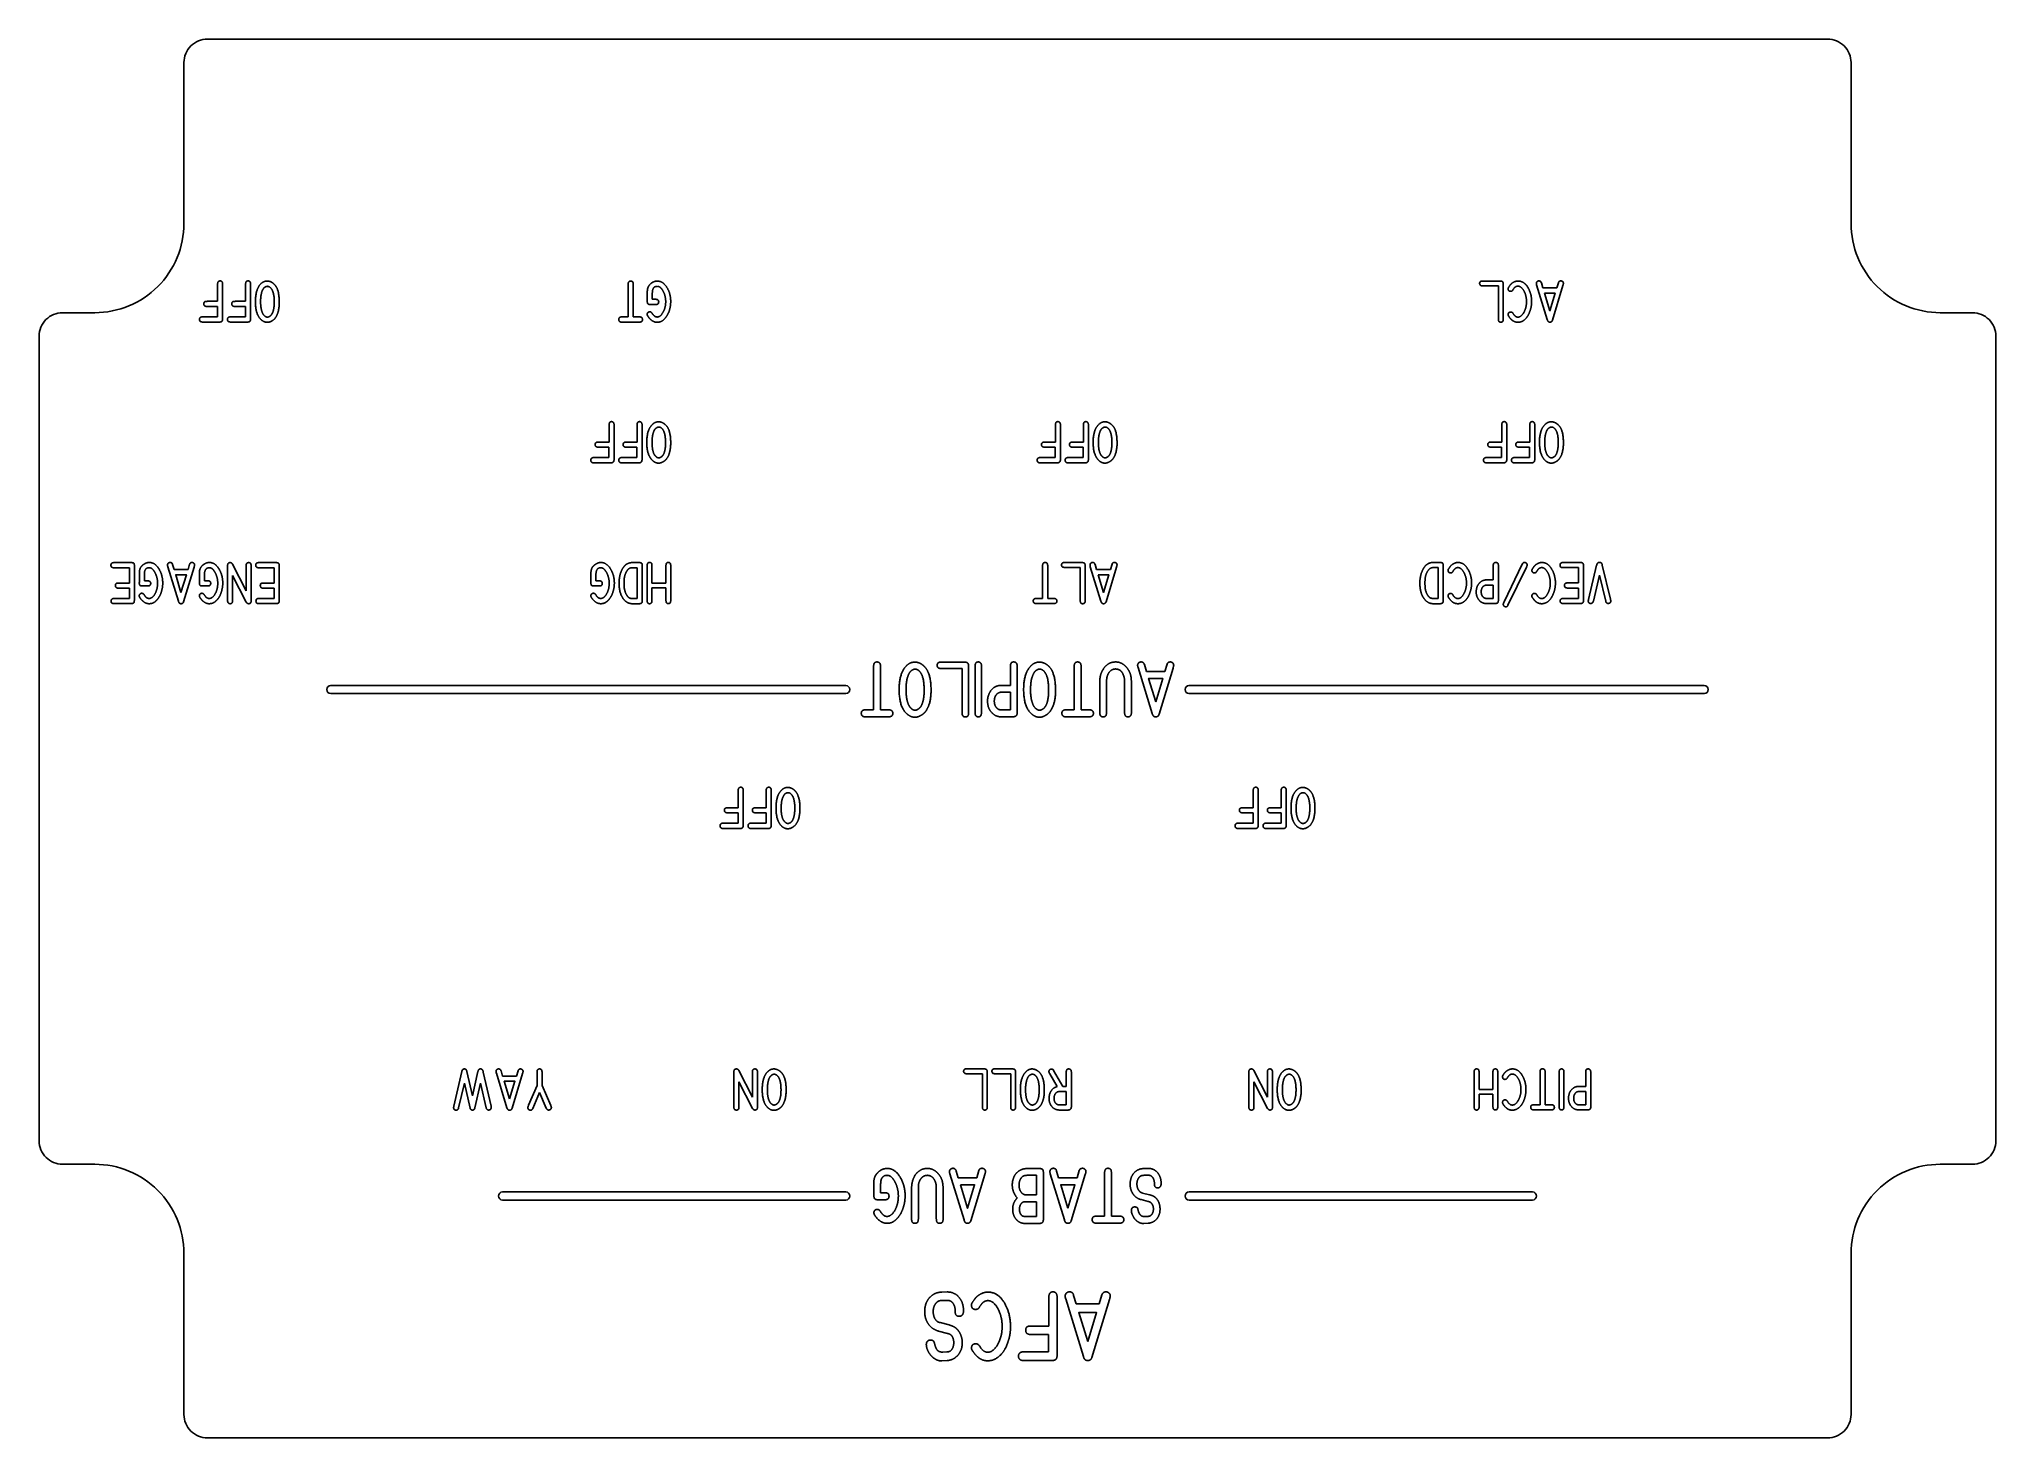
# Model space of a CAD drawing. Header units: millimetres. Extents: x -145 to -1, y 1 to 104.
import ezdxf

# ---------------------------------------------------------------- set-up
doc = ezdxf.new("R2010")
doc.units = ezdxf.units.MM
doc.layers.get('0').update_dxf_attribs({"linetype": 'CONTINUOUS'})

msp = doc.modelspace()

# ---------------------------------------------------------------- linework, layer by layer
for p, q in [((-132.2, 84.73), (-132.2, 85.99)), ((-131.83, 85.99), (-131.83, 83.46)), ((-130.13, 84.73), (-130.13, 85.99)), ((-129.76, 85.99), (-129.76, 83.46)), ((-101.83, 83.58), (-101.83, 85.99)), ((-101.45, 85.97), (-101.45, 83.58)), ((-100.41, 84.75), (-100.41, 85.47)), ((-37.45, 85.88), (-38.63, 85.88)), ((-38.6, 86.23), (-37.3, 86.23)), ((-37.45, 83.4), (-37.45, 85.88)), ((-37.09, 86), (-37.09, 83.4)), ((-33.83, 83.38), (-34.62, 85.94)), ((-34.27, 86.09), (-34.15, 85.72)), ((-34.15, 85.72), (-33.13, 85.72)), ((-32.68, 85.9), (-33.45, 83.34)), ((-33.13, 85.72), (-33.01, 86.11)), ((-132.2, 84.35), (-132.98, 84.35)), ((-132.97, 84.73), (-132.2, 84.73)), ((-132.2, 83.58), (-132.2, 84.35)), ((-130.13, 84.35), (-130.91, 84.35)), ((-130.9, 84.73), (-130.13, 84.73)), ((-130.13, 83.58), (-130.13, 84.35)), ((-99.82, 84.49), (-100.17, 84.49)), ((-100.04, 85.35), (-100.04, 84.88)), ((-100.04, 84.88), (-99.81, 84.88)), ((-133.32, 83.58), (-132.2, 83.58)), ((-132.08, 83.2), (-133.32, 83.2)), ((-131.25, 83.58), (-130.13, 83.58)), ((-130.01, 83.2), (-131.25, 83.2)), ((-101.01, 83.19), (-102.29, 83.19)), ((-102.28, 83.58), (-101.83, 83.58)), ((-101.45, 83.58), (-101, 83.58)), ((-103.24, 74.32), (-103.24, 75.57)), ((-102.87, 75.57), (-102.87, 73.05)), ((-101.17, 74.32), (-101.17, 75.57)), ((-100.8, 75.57), (-100.8, 73.05)), ((-70.22, 74.32), (-70.22, 75.57)), ((-69.85, 75.57), (-69.85, 73.05)), ((-68.15, 74.32), (-68.15, 75.57)), ((-67.78, 75.57), (-67.78, 73.05)), ((-37.2, 74.32), (-37.2, 75.57)), ((-36.83, 75.57), (-36.83, 73.05)), ((-35.13, 74.32), (-35.13, 75.57)), ((-34.76, 75.57), (-34.76, 73.05)), ((-103.25, 73.94), (-104.03, 73.94)), ((-104.02, 74.32), (-103.24, 74.32)), ((-103.25, 73.17), (-103.25, 73.94)), ((-101.18, 73.94), (-101.96, 73.94)), ((-101.95, 74.32), (-101.17, 74.32)), ((-101.18, 73.17), (-101.18, 73.94)), ((-70.23, 73.94), (-71.01, 73.94)), ((-71, 74.32), (-70.22, 74.32)), ((-70.23, 73.17), (-70.23, 73.94)), ((-68.16, 73.94), (-68.94, 73.94)), ((-68.93, 74.32), (-68.15, 74.32)), ((-68.16, 73.17), (-68.16, 73.94)), ((-37.21, 73.94), (-37.99, 73.94)), ((-37.98, 74.32), (-37.2, 74.32)), ((-37.21, 73.17), (-37.21, 73.94)), ((-35.14, 73.94), (-35.92, 73.94)), ((-35.91, 74.32), (-35.13, 74.32)), ((-35.14, 73.17), (-35.14, 73.94)), ((-104.36, 73.17), (-103.25, 73.17)), ((-103.13, 72.78), (-104.36, 72.78)), ((-102.29, 73.17), (-101.18, 73.17)), ((-101.06, 72.78), (-102.29, 72.78)), ((-71.34, 73.17), (-70.23, 73.17)), ((-70.11, 72.78), (-71.34, 72.78)), ((-69.27, 73.17), (-68.16, 73.17)), ((-68.04, 72.78), (-69.27, 72.78)), ((-38.32, 73.17), (-37.21, 73.17)), ((-37.09, 72.78), (-38.32, 72.78)), ((-36.25, 73.17), (-35.14, 73.17)), ((-35.02, 72.78), (-36.25, 72.78)), ((-139.84, 65.4), (-138.59, 65.4)), ((-138.36, 65.15), (-138.36, 62.61)), ((-135.53, 65.26), (-135.42, 64.88)), ((-134.39, 64.88), (-134.27, 65.28)), ((-131.46, 62.59), (-131.46, 65.18)), ((-131.1, 65.28), (-130.09, 63.31)), ((-130.09, 63.31), (-130.09, 65.17)), ((-129.72, 65.14), (-129.72, 62.6)), ((-129.12, 65.4), (-127.88, 65.4)), ((-127.64, 65.15), (-127.64, 62.61)), ((-101.52, 65.4), (-101, 65.4)), ((-100.42, 62.59), (-100.42, 65.17)), ((-100.07, 65.17), (-100.07, 63.88)), ((-99.03, 63.88), (-99.03, 65.19)), ((-98.68, 65.19), (-98.68, 62.59)), ((-71.17, 62.75), (-71.17, 65.17)), ((-70.79, 65.14), (-70.79, 62.75)), ((-69.53, 65.4), (-68.24, 65.4)), ((-68.02, 65.16), (-68.02, 62.57)), ((-67.29, 65.26), (-67.17, 64.88)), ((-66.15, 64.88), (-66.03, 65.28)), ((-42.27, 65.41), (-41.76, 65.41)), ((-37.83, 64.12), (-37.83, 65.16)), ((-37.45, 65.19), (-37.45, 62.65)), ((-37.02, 62.51), (-35.68, 65.28)), ((-32.64, 65.41), (-31.39, 65.41)), ((-31.16, 65.15), (-31.16, 62.62)), ((-30.78, 62.67), (-30.18, 65.2)), ((-29.76, 65.22), (-29.16, 62.69)), ((-138.73, 65.02), (-139.86, 65.02)), ((-139.52, 63.89), (-138.73, 63.89)), ((-138.73, 63.89), (-138.73, 65.02)), ((-137.99, 63.93), (-137.99, 64.64)), ((-137.62, 64.52), (-137.62, 64.05)), ((-137.62, 64.05), (-137.39, 64.05)), ((-135.1, 62.54), (-135.88, 65.1)), ((-135.42, 64.88), (-134.39, 64.88)), ((-133.94, 65.07), (-134.72, 62.5)), ((-133.55, 63.93), (-133.55, 64.64)), ((-133.17, 64.52), (-133.17, 64.05)), ((-133.17, 64.05), (-132.95, 64.05)), ((-131.09, 64.44), (-131.09, 62.62)), ((-130.08, 62.48), (-131.09, 64.44)), ((-128.02, 65.02), (-129.14, 65.02)), ((-128.8, 63.89), (-128.02, 63.89)), ((-128.02, 63.89), (-128.02, 65.02)), ((-104.58, 63.93), (-104.58, 64.64)), ((-104.21, 64.52), (-104.21, 64.05)), ((-104.21, 64.05), (-103.98, 64.05)), ((-101.16, 65.02), (-101.52, 65.02)), ((-101.16, 62.74), (-101.16, 65.02)), ((-100.78, 65.12), (-100.78, 62.6)), ((-100.07, 63.88), (-99.03, 63.88)), ((-68.38, 65.05), (-69.56, 65.05)), ((-68.38, 62.57), (-68.38, 65.05)), ((-66.85, 62.54), (-67.64, 65.1)), ((-67.17, 64.88), (-66.15, 64.88)), ((-65.7, 65.07), (-66.47, 62.5)), ((-41.91, 65.03), (-42.27, 65.03)), ((-41.91, 62.75), (-41.91, 65.03)), ((-41.53, 65.13), (-41.53, 62.6)), ((-37.83, 63.73), (-38.33, 63.73)), ((-38.3, 64.12), (-37.83, 64.12)), ((-37.83, 62.75), (-37.83, 63.73)), ((-35.38, 65.06), (-36.74, 62.24)), ((-35.37, 65.08), (-35.38, 65.06)), ((-31.53, 65.03), (-32.66, 65.03)), ((-32.32, 63.9), (-31.53, 63.9)), ((-31.53, 63.9), (-31.53, 65.03)), ((-29.97, 64.47), (-30.42, 62.56)), ((-29.51, 62.54), (-29.97, 64.47)), ((-138.6, 62.37), (-139.85, 62.37)), ((-139.84, 62.75), (-138.73, 62.75)), ((-138.73, 63.51), (-139.53, 63.51)), ((-138.73, 62.75), (-138.73, 63.51)), ((-137.41, 63.67), (-137.76, 63.67)), ((-132.96, 63.67), (-133.31, 63.67)), ((-127.88, 62.37), (-129.14, 62.37)), ((-129.12, 62.75), (-128.02, 62.75)), ((-128.02, 63.51), (-128.82, 63.51)), ((-128.02, 62.75), (-128.02, 63.51)), ((-103.99, 63.67), (-104.35, 63.67)), ((-101.52, 62.74), (-101.16, 62.74)), ((-101.01, 62.36), (-101.51, 62.36)), ((-100.07, 63.53), (-100.07, 62.57)), ((-99.03, 63.53), (-100.07, 63.53)), ((-100.07, 62.57), (-100.07, 62.56)), ((-99.03, 62.59), (-99.03, 63.53)), ((-70.35, 62.37), (-71.63, 62.37)), ((-71.62, 62.75), (-71.17, 62.75)), ((-70.79, 62.75), (-70.33, 62.75)), ((-42.27, 62.75), (-41.91, 62.75)), ((-41.77, 62.36), (-42.26, 62.36)), ((-37.73, 62.37), (-38.32, 62.37)), ((-38.31, 62.75), (-37.83, 62.75)), ((-31.4, 62.37), (-32.65, 62.37)), ((-32.64, 62.75), (-31.53, 62.75)), ((-31.53, 63.52), (-32.33, 63.52)), ((-31.53, 62.75), (-31.53, 63.52)), ((-78.66, 58.04), (-76.93, 58.04)), ((-83.67, 54.51), (-83.67, 57.73)), ((-83.16, 57.7), (-83.16, 54.51)), ((-77.12, 57.57), (-78.69, 57.57)), ((-77.12, 54.27), (-77.12, 57.57)), ((-76.64, 57.72), (-76.64, 54.27)), ((-76.16, 54.28), (-76.16, 57.75)), ((-75.69, 57.75), (-75.69, 54.3)), ((-73.55, 56.32), (-73.55, 57.71)), ((-73.05, 57.75), (-73.05, 54.36)), ((-68.83, 54.51), (-68.83, 57.73)), ((-68.32, 57.7), (-68.32, 54.51)), ((-66.94, 54.33), (-66.94, 56.58)), ((-66.44, 56.52), (-66.44, 54.33)), ((-65.1, 54.3), (-65.1, 56.54)), ((-64.6, 56.55), (-64.6, 54.29)), ((-63.06, 54.23), (-64.1, 57.64)), ((-63.64, 57.85), (-63.48, 57.35)), ((-63.48, 57.35), (-62.12, 57.35)), ((-61.52, 57.6), (-62.55, 54.18)), ((-62.12, 57.35), (-61.96, 57.88)), ((-73.55, 55.81), (-74.22, 55.81)), ((-74.18, 56.32), (-73.55, 56.32)), ((-73.55, 54.5), (-73.55, 55.81)), ((-82.58, 53.99), (-84.28, 53.99)), ((-84.27, 54.51), (-83.67, 54.51)), ((-83.16, 54.51), (-82.55, 54.51)), ((-73.42, 53.99), (-74.21, 53.99)), ((-74.19, 54.5), (-73.55, 54.5)), ((-67.74, 53.99), (-69.44, 53.99)), ((-69.43, 54.51), (-68.83, 54.51)), ((-68.32, 54.51), (-67.71, 54.51)), ((-93.69, 47.26), (-93.69, 48.52)), ((-93.31, 48.52), (-93.31, 45.99)), ((-91.62, 47.26), (-91.62, 48.52)), ((-91.24, 48.52), (-91.24, 45.99)), ((-55.59, 47.26), (-55.59, 48.52)), ((-55.21, 48.52), (-55.21, 45.99)), ((-53.52, 47.26), (-53.52, 48.52)), ((-53.14, 48.52), (-53.14, 45.99)), ((-93.69, 46.89), (-94.47, 46.89)), ((-94.46, 47.26), (-93.69, 47.26)), ((-93.69, 46.12), (-93.69, 46.89)), ((-91.62, 46.89), (-92.4, 46.89)), ((-92.39, 47.26), (-91.62, 47.26)), ((-91.62, 46.12), (-91.62, 46.89)), ((-55.59, 46.89), (-56.37, 46.89)), ((-56.36, 47.26), (-55.59, 47.26)), ((-55.59, 46.12), (-55.59, 46.89)), ((-53.52, 46.89), (-54.3, 46.89)), ((-54.29, 47.26), (-53.52, 47.26)), ((-53.52, 46.12), (-53.52, 46.89)), ((-94.81, 46.12), (-93.69, 46.12)), ((-93.57, 45.73), (-94.81, 45.73)), ((-92.74, 46.12), (-91.62, 46.12)), ((-91.5, 45.73), (-92.74, 45.73)), ((-56.71, 46.12), (-55.59, 46.12)), ((-55.47, 45.73), (-56.71, 45.73)), ((-54.64, 46.12), (-53.52, 46.12)), ((-53.4, 45.73), (-54.64, 45.73)), ((-114.72, 25.18), (-114.14, 27.75)), ((-113.76, 27.74), (-113.35, 25.95)), ((-113.35, 25.95), (-112.94, 27.74)), ((-112.55, 27.71), (-111.97, 25.18)), ((-110.8, 25.07), (-111.58, 27.63)), ((-111.23, 27.79), (-111.12, 27.41)), ((-109.64, 27.6), (-110.42, 25.03)), ((-110.09, 27.41), (-109.97, 27.81)), ((-108.57, 26.72), (-108.57, 27.69)), ((-108.2, 27.71), (-108.2, 26.72)), ((-94.01, 25.13), (-94.01, 27.72)), ((-93.64, 27.82), (-92.64, 25.85)), ((-92.64, 25.85), (-92.64, 27.71)), ((-92.26, 27.68), (-92.26, 25.14)), ((-75.62, 27.59), (-76.8, 27.59)), ((-76.78, 27.94), (-75.48, 27.94)), ((-75.62, 25.11), (-75.62, 27.59)), ((-75.26, 27.7), (-75.26, 25.11)), ((-73.53, 27.59), (-74.71, 27.59)), ((-74.68, 27.94), (-73.39, 27.94)), ((-73.53, 25.11), (-73.53, 27.59)), ((-73.17, 27.7), (-73.17, 25.11)), ((-70.63, 27.57), (-70.64, 27.59)), ((-70.09, 26.63), (-70.63, 27.57)), ((-70.35, 27.83), (-69.67, 26.65)), ((-69.42, 26.65), (-69.42, 27.68)), ((-69.04, 27.67), (-69.04, 25.17)), ((-55.91, 25.13), (-55.91, 27.72)), ((-55.54, 27.82), (-54.54, 25.85)), ((-54.54, 25.85), (-54.54, 27.71)), ((-54.16, 27.68), (-54.16, 25.14)), ((-39.24, 25.13), (-39.24, 27.71)), ((-38.88, 27.71), (-38.88, 26.42)), ((-37.85, 26.42), (-37.85, 27.73)), ((-37.5, 27.73), (-37.5, 25.13)), ((-34.37, 25.29), (-34.37, 27.71)), ((-33.99, 27.68), (-33.99, 25.29)), ((-32.95, 25.12), (-32.95, 27.73)), ((-32.6, 27.73), (-32.6, 25.13)), ((-30.99, 26.65), (-30.99, 27.69)), ((-30.62, 27.72), (-30.62, 25.18)), ((-113.94, 26.88), (-114.37, 25.06)), ((-113.52, 25.04), (-113.94, 26.88)), ((-112.75, 26.89), (-113.16, 25.07)), ((-112.33, 25.06), (-112.75, 26.89)), ((-111.12, 27.41), (-110.09, 27.41)), ((-109.19, 25.25), (-108.57, 26.72)), ((-108.38, 26.2), (-108.88, 25.02)), ((-107.89, 25.04), (-108.38, 26.2)), ((-108.2, 26.72), (-107.56, 25.24)), ((-93.63, 26.98), (-93.63, 25.16)), ((-92.62, 25.02), (-93.63, 26.98)), ((-70.13, 26.62), (-70.09, 26.63)), ((-69.42, 26.27), (-69.89, 26.27)), ((-69.67, 26.65), (-69.42, 26.65)), ((-69.42, 25.28), (-69.42, 26.27)), ((-55.53, 26.98), (-55.53, 25.16)), ((-54.52, 25.02), (-55.53, 26.98)), ((-38.88, 26.42), (-37.85, 26.42)), ((-37.85, 26.07), (-38.88, 26.07)), ((-38.88, 26.07), (-38.88, 25.11)), ((-37.85, 25.13), (-37.85, 26.07)), ((-30.99, 26.27), (-31.5, 26.27)), ((-31.47, 26.65), (-30.99, 26.65)), ((-30.99, 25.28), (-30.99, 26.27)), ((-109.2, 25.23), (-109.19, 25.25)), ((-107.56, 25.24), (-107.55, 25.22)), ((-69.92, 25.28), (-69.42, 25.28)), ((-69.31, 24.9), (-69.91, 24.9)), ((-38.88, 25.11), (-38.88, 25.1)), ((-33.55, 24.91), (-34.83, 24.91)), ((-34.82, 25.29), (-34.37, 25.29)), ((-33.99, 25.29), (-33.53, 25.29)), ((-30.9, 24.91), (-31.49, 24.91)), ((-31.47, 25.28), (-30.99, 25.28)), ((-77.56, 20.39), (-77.41, 19.89)), ((-76.04, 19.89), (-75.89, 20.42)), ((-72.32, 20.57), (-71.41, 20.57)), ((-70.13, 20.39), (-69.98, 19.89)), ((-68.62, 19.89), (-68.46, 20.42)), ((-63.68, 20.57), (-63.37, 20.58)), ((-83.65, 18.61), (-83.65, 19.56)), ((-83.15, 19.4), (-83.15, 18.78)), ((-80.86, 16.87), (-80.86, 19.11)), ((-80.36, 19.06), (-80.36, 16.87)), ((-79.03, 16.84), (-79.03, 19.08)), ((-78.53, 19.09), (-78.53, 16.83)), ((-76.98, 16.77), (-78.03, 20.18)), ((-77.41, 19.89), (-76.04, 19.89)), ((-75.44, 20.14), (-76.48, 16.71)), ((-71.61, 20.07), (-72.31, 20.07)), ((-71.61, 18.62), (-71.61, 20.07)), ((-71.11, 20.25), (-71.11, 16.82)), ((-69.56, 16.77), (-70.6, 20.18)), ((-69.98, 19.89), (-68.62, 19.89)), ((-68.01, 20.14), (-69.05, 16.71)), ((-66.58, 17.05), (-66.58, 20.26)), ((-66.08, 20.23), (-66.08, 17.05)), ((-63.37, 20.07), (-63.66, 20.07)), ((-82.86, 18.26), (-83.33, 18.26)), ((-83.15, 18.78), (-82.84, 18.78)), ((-73.04, 18.39), (-73.05, 18.4)), ((-73.05, 18.39), (-73.04, 18.39)), ((-71.61, 18.12), (-72.43, 18.12)), ((-72.35, 18.62), (-71.61, 18.62)), ((-71.61, 17.02), (-71.61, 18.12)), ((-63.35, 18.14), (-63.88, 18.27)), ((-63.77, 18.76), (-63.25, 18.63)), ((-71.41, 16.51), (-72.47, 16.51)), ((-72.42, 17.02), (-71.61, 17.02)), ((-65.49, 16.53), (-67.2, 16.53)), ((-67.18, 17.05), (-66.58, 17.05)), ((-66.08, 17.05), (-65.47, 17.05)), ((-63.68, 16.51), (-63.71, 16.51)), ((-63.36, 16.53), (-63.68, 16.51)), ((-63.66, 17.02), (-63.63, 17.02)), ((-63.63, 17.02), (-63.39, 17.03)), ((-78.62, 11.43), (-78.23, 11.44)), ((-78.23, 10.81), (-78.6, 10.81)), ((-70.71, 8.92), (-70.71, 11.02)), ((-70.09, 11.02), (-70.09, 6.81)), ((-68.15, 6.67), (-69.46, 10.93)), ((-68.87, 11.19), (-68.68, 10.57)), ((-68.68, 10.57), (-66.98, 10.57)), ((-66.22, 10.88), (-67.52, 6.6)), ((-66.98, 10.57), (-66.78, 11.23)), ((-78.74, 9.17), (-78.08, 9)), ((-72, 8.92), (-70.71, 8.92)), ((-78.21, 8.38), (-78.87, 8.55)), ((-70.72, 8.29), (-72.01, 8.29)), ((-70.72, 7.01), (-70.72, 8.29)), ((-78.62, 6.35), (-78.65, 6.35)), ((-78.23, 6.37), (-78.62, 6.35)), ((-78.59, 6.99), (-78.56, 6.99)), ((-78.56, 6.99), (-78.26, 7)), ((-72.58, 7.01), (-70.72, 7.01)), ((-70.51, 6.37), (-72.58, 6.37))]:
    msp.add_line(p, q)
for points in [[(-141.29, 83.89), (-143.67, 83.89, 0.414214), (-145.4, 82.15), (-145.4, 22.62, 0.414214), (-143.67, 20.89), (-141.29, 20.89, -0.414214), (-134.69, 14.29), (-134.69, 2.38, 0.414214), (-132.95, 0.65), (-13.1, 0.65, 0.414214), (-11.36, 2.38), (-11.36, 14.29, -0.414214), (-4.76, 20.89), (-2.38, 20.89, 0.414214), (-0.65, 22.62), (-0.65, 82.15, 0.414214), (-2.38, 83.89), (-4.76, 83.89, -0.414214), (-11.36, 90.49), (-11.36, 102.39, 0.414214), (-13.1, 104.13), (-132.95, 104.13, 0.414214), (-134.69, 102.39), (-134.69, 90.49, -0.414214)], [(-123.83, 55.71), (-85.73, 55.71, 1), (-85.73, 56.31), (-123.83, 56.31, 1)], [(-22.22, 56.31), (-60.33, 56.31, 1), (-60.33, 55.71), (-22.22, 55.71, 1)], [(-111.12, 18.24, -1), (-111.12, 18.84), (-85.73, 18.84, -1), (-85.73, 18.24)], [(-60.33, 18.84, 1), (-60.33, 18.24), (-34.93, 18.24, 1), (-34.93, 18.84)]]:
    msp.add_lwpolyline(points, format="xyb", close=True)
for points in [[(-34.03, 85.33), (-33.25, 85.33), (-33.64, 84.03)], [(-134.91, 63.2), (-135.3, 64.5), (-134.51, 64.5)], [(-67.05, 64.5), (-66.27, 64.5), (-66.66, 63.2)], [(-62.8, 55.11), (-63.33, 56.83), (-62.28, 56.83)], [(-110.6, 25.73), (-111, 27.03), (-110.21, 27.03)], [(-77.25, 19.37), (-76.2, 19.37), (-76.73, 17.64)], [(-69.3, 17.64), (-69.82, 19.37), (-68.78, 19.37)], [(-67.83, 7.77), (-68.49, 9.92), (-67.18, 9.92)]]:
    msp.add_lwpolyline(points, close=True)
for points in [[(-132.2, 85.99), (-132.2, 86.24), (-132.02, 86.24)], [(-132.02, 86.24), (-131.83, 86.24), (-131.83, 85.99)], [(-130.13, 85.99), (-130.13, 86.24), (-129.95, 86.24)], [(-129.95, 86.24), (-129.76, 86.24), (-129.76, 85.99)], [(-129.4, 84.71), (-129.4, 85.57), (-129.05, 85.98)], [(-129.05, 85.98), (-128.83, 86.23), (-128.53, 86.23)], [(-128.84, 85.63), (-129.02, 85.32), (-129.02, 84.7)], [(-128.69, 85.79), (-128.78, 85.72), (-128.84, 85.63)], [(-128.52, 85.84), (-128.6, 85.84), (-128.69, 85.79)], [(-128.53, 86.23), (-128.38, 86.23), (-128.23, 86.16)], [(-128.22, 85.66), (-128.36, 85.84), (-128.52, 85.84)], [(-128.23, 86.16), (-128.07, 86.07), (-127.96, 85.94)], [(-128.01, 84.68), (-128.01, 85.38), (-128.22, 85.66)], [(-127.96, 85.94), (-127.64, 85.58), (-127.64, 84.66)], [(-101.83, 85.99), (-101.83, 86.23), (-101.64, 86.23)], [(-101.64, 86.23), (-101.55, 86.23), (-101.49, 86.16)], [(-101.49, 86.16), (-101.45, 86.11), (-101.45, 85.97)], [(-100.41, 85.47), (-100.41, 85.7), (-100.31, 85.85)], [(-100.31, 85.85), (-100.21, 86.03), (-100.03, 86.13)], [(-99.68, 85.84), (-100.04, 85.84), (-100.04, 85.35)], [(-100.03, 86.13), (-99.86, 86.23), (-99.67, 86.23)], [(-99.42, 85.73), (-99.53, 85.84), (-99.68, 85.84)], [(-99.67, 86.23), (-99.27, 86.23), (-98.98, 85.79)], [(-99.15, 85.28), (-99.25, 85.56), (-99.42, 85.73)], [(-98.98, 85.79), (-98.68, 85.32), (-98.68, 84.71)], [(-38.84, 86.06), (-38.84, 86.12), (-38.8, 86.17)], [(-38.8, 85.96), (-38.84, 86), (-38.84, 86.06)], [(-38.8, 86.17), (-38.76, 86.22), (-38.71, 86.23)], [(-38.74, 85.89), (-38.78, 85.91), (-38.8, 85.96)], [(-38.63, 85.88), (-38.69, 85.88), (-38.74, 85.89)], [(-38.71, 86.23), (-38.68, 86.23), (-38.6, 86.23)], [(-37.3, 86.23), (-37.18, 86.23), (-37.13, 86.17)], [(-37.13, 86.17), (-37.09, 86.12), (-37.09, 86)], [(-36.73, 85.65), (-36.73, 85.7), (-36.71, 85.74)], [(-36.68, 85.52), (-36.73, 85.57), (-36.73, 85.65)], [(-36.71, 85.74), (-36.69, 85.77), (-36.59, 85.92)], [(-36.55, 85.47), (-36.63, 85.47), (-36.68, 85.52)], [(-36.59, 85.92), (-36.49, 86.06), (-36.32, 86.15)], [(-36.4, 85.54), (-36.44, 85.47), (-36.55, 85.47)], [(-36.2, 85.79), (-36.29, 85.72), (-36.4, 85.54)], [(-36.32, 86.15), (-36.16, 86.23), (-36, 86.23)], [(-36, 85.85), (-36.12, 85.85), (-36.2, 85.79)], [(-36, 86.23), (-35.6, 86.23), (-35.34, 85.87)], [(-35.56, 85.5), (-35.76, 85.85), (-36, 85.85)], [(-35.37, 84.71), (-35.37, 85.15), (-35.56, 85.5)], [(-35.34, 85.87), (-34.99, 85.38), (-34.99, 84.7)], [(-34.64, 86.05), (-34.64, 86.13), (-34.59, 86.19)], [(-34.62, 85.94), (-34.64, 86.02), (-34.64, 86.05)], [(-34.59, 86.19), (-34.53, 86.24), (-34.45, 86.24)], [(-34.45, 86.24), (-34.31, 86.24), (-34.27, 86.09)], [(-33.01, 86.11), (-32.97, 86.24), (-32.83, 86.24)], [(-32.83, 86.24), (-32.75, 86.24), (-32.69, 86.19)], [(-32.69, 86.19), (-32.64, 86.14), (-32.64, 86.06)], [(-32.64, 86.06), (-32.64, 86.03), (-32.68, 85.9)], [(-133.22, 84.54), (-133.22, 84.64), (-133.16, 84.69)], [(-132.98, 84.35), (-133.22, 84.35), (-133.22, 84.54)], [(-133.16, 84.69), (-133.11, 84.73), (-132.97, 84.73)], [(-131.15, 84.54), (-131.15, 84.64), (-131.09, 84.69)], [(-130.91, 84.35), (-131.15, 84.35), (-131.15, 84.54)], [(-131.09, 84.69), (-131.04, 84.73), (-130.9, 84.73)], [(-129.01, 83.4), (-129.4, 83.78), (-129.4, 84.71)], [(-129.02, 84.7), (-129.02, 84.12), (-128.85, 83.81)], [(-128.2, 83.77), (-128.01, 84.05), (-128.01, 84.68)], [(-127.64, 84.66), (-127.64, 83.88), (-127.95, 83.48)], [(-100.37, 84.55), (-100.42, 84.6), (-100.41, 84.75)], [(-100.17, 84.49), (-100.31, 84.49), (-100.37, 84.55)], [(-99.67, 84.51), (-99.71, 84.49), (-99.82, 84.49)], [(-99.81, 84.88), (-99.72, 84.88), (-99.67, 84.86)], [(-99.67, 84.86), (-99.57, 84.81), (-99.57, 84.69)], [(-99.57, 84.69), (-99.57, 84.56), (-99.67, 84.51)], [(-99.25, 83.92), (-99.05, 84.26), (-99.05, 84.7)], [(-99.05, 84.7), (-99.05, 85), (-99.15, 85.28)], [(-98.68, 84.71), (-98.68, 84.31), (-98.82, 83.94)], [(-35.56, 83.92), (-35.37, 84.26), (-35.37, 84.71)], [(-35.11, 84.02), (-35.23, 83.67), (-35.41, 83.47)], [(-34.99, 84.7), (-34.99, 84.36), (-35.11, 84.02)], [(-133.54, 83.39), (-133.54, 83.58), (-133.32, 83.58)], [(-133.32, 83.2), (-133.54, 83.2), (-133.54, 83.39)], [(-131.88, 83.25), (-131.95, 83.19), (-132.08, 83.2)], [(-131.83, 83.46), (-131.83, 83.32), (-131.88, 83.25)], [(-131.47, 83.39), (-131.47, 83.58), (-131.25, 83.58)], [(-131.25, 83.2), (-131.47, 83.2), (-131.47, 83.39)], [(-129.81, 83.25), (-129.88, 83.19), (-130.01, 83.2)], [(-129.76, 83.46), (-129.76, 83.32), (-129.81, 83.25)], [(-128.52, 83.18), (-128.79, 83.18), (-129.01, 83.4)], [(-128.85, 83.81), (-128.79, 83.7), (-128.7, 83.63)], [(-128.7, 83.63), (-128.61, 83.56), (-128.52, 83.56)], [(-128.52, 83.56), (-128.44, 83.56), (-128.35, 83.62)], [(-128.22, 83.26), (-128.38, 83.18), (-128.52, 83.18)], [(-128.35, 83.62), (-128.26, 83.68), (-128.2, 83.77)], [(-127.95, 83.48), (-128.06, 83.34), (-128.22, 83.26)], [(-102.52, 83.39), (-102.52, 83.58), (-102.28, 83.58)], [(-102.29, 83.19), (-102.52, 83.19), (-102.52, 83.39)], [(-100.77, 83.38), (-100.77, 83.19), (-101.01, 83.19)], [(-101, 83.58), (-100.77, 83.58), (-100.77, 83.38)], [(-100.42, 83.77), (-100.42, 83.85), (-100.36, 83.9)], [(-100.29, 83.52), (-100.42, 83.68), (-100.42, 83.77)], [(-100.36, 83.9), (-100.31, 83.96), (-100.22, 83.96)], [(-99.68, 83.18), (-100.02, 83.18), (-100.29, 83.52)], [(-100.22, 83.96), (-100.13, 83.96), (-100.06, 83.85)], [(-100.06, 83.85), (-99.95, 83.69), (-99.87, 83.63)], [(-99.87, 83.63), (-99.79, 83.57), (-99.68, 83.57)], [(-99.68, 83.57), (-99.44, 83.57), (-99.25, 83.92)], [(-99.21, 83.36), (-99.41, 83.18), (-99.68, 83.18)], [(-98.82, 83.94), (-98.97, 83.58), (-99.21, 83.36)], [(-37.27, 83.19), (-37.45, 83.19), (-37.45, 83.4)], [(-37.09, 83.4), (-37.09, 83.19), (-37.27, 83.19)], [(-36.73, 83.75), (-36.73, 83.84), (-36.67, 83.89)], [(-36.64, 83.56), (-36.73, 83.68), (-36.73, 83.75)], [(-36.67, 83.89), (-36.62, 83.94), (-36.54, 83.94)], [(-36.35, 83.28), (-36.5, 83.36), (-36.64, 83.56)], [(-36.54, 83.94), (-36.43, 83.94), (-36.36, 83.83)], [(-36.36, 83.83), (-36.2, 83.56), (-36.01, 83.56)], [(-36, 83.18), (-36.19, 83.18), (-36.35, 83.28)], [(-36.01, 83.56), (-35.76, 83.56), (-35.56, 83.92)], [(-35.41, 83.47), (-35.67, 83.18), (-36, 83.18)], [(-33.76, 83.24), (-33.8, 83.27), (-33.83, 83.38)], [(-33.64, 83.19), (-33.72, 83.19), (-33.76, 83.24)], [(-33.45, 83.34), (-33.5, 83.19), (-33.64, 83.19)], [(-103.24, 75.57), (-103.24, 75.83), (-103.06, 75.83)], [(-103.06, 75.83), (-102.87, 75.83), (-102.87, 75.57)], [(-101.17, 75.57), (-101.17, 75.83), (-100.99, 75.83)], [(-100.99, 75.83), (-100.8, 75.83), (-100.8, 75.57)], [(-100.45, 74.3), (-100.45, 75.16), (-100.09, 75.56)], [(-100.09, 75.56), (-99.87, 75.82), (-99.57, 75.82)], [(-99.73, 75.37), (-99.83, 75.31), (-99.88, 75.22)], [(-99.56, 75.43), (-99.64, 75.43), (-99.73, 75.37)], [(-99.57, 75.82), (-99.43, 75.82), (-99.27, 75.74)], [(-99.27, 75.25), (-99.4, 75.43), (-99.56, 75.43)], [(-99.27, 75.74), (-99.12, 75.66), (-99, 75.53)], [(-99, 75.53), (-98.68, 75.17), (-98.68, 74.25)], [(-70.22, 75.57), (-70.22, 75.83), (-70.04, 75.83)], [(-70.04, 75.83), (-69.85, 75.83), (-69.85, 75.57)], [(-68.15, 75.57), (-68.15, 75.83), (-67.97, 75.83)], [(-67.97, 75.83), (-67.78, 75.83), (-67.78, 75.57)], [(-67.43, 74.3), (-67.43, 75.16), (-67.07, 75.56)], [(-67.07, 75.56), (-66.85, 75.82), (-66.55, 75.82)], [(-66.71, 75.37), (-66.81, 75.31), (-66.86, 75.22)], [(-66.54, 75.43), (-66.62, 75.43), (-66.71, 75.37)], [(-66.55, 75.82), (-66.41, 75.82), (-66.25, 75.74)], [(-66.25, 75.25), (-66.38, 75.43), (-66.54, 75.43)], [(-66.25, 75.74), (-66.1, 75.66), (-65.98, 75.53)], [(-65.98, 75.53), (-65.66, 75.17), (-65.66, 74.25)], [(-37.2, 75.57), (-37.2, 75.83), (-37.02, 75.83)], [(-37.02, 75.83), (-36.83, 75.83), (-36.83, 75.57)], [(-35.13, 75.57), (-35.13, 75.83), (-34.95, 75.83)], [(-34.95, 75.83), (-34.76, 75.83), (-34.76, 75.57)], [(-34.41, 74.3), (-34.41, 75.16), (-34.05, 75.56)], [(-34.05, 75.56), (-33.83, 75.82), (-33.53, 75.82)], [(-33.69, 75.37), (-33.79, 75.31), (-33.84, 75.22)], [(-33.52, 75.43), (-33.6, 75.43), (-33.69, 75.37)], [(-33.53, 75.82), (-33.39, 75.82), (-33.23, 75.74)], [(-33.23, 75.25), (-33.36, 75.43), (-33.52, 75.43)], [(-33.23, 75.74), (-33.08, 75.66), (-32.96, 75.53)], [(-32.96, 75.53), (-32.64, 75.17), (-32.64, 74.25)], [(-104.27, 74.13), (-104.27, 74.23), (-104.21, 74.27)], [(-104.03, 73.94), (-104.27, 73.94), (-104.27, 74.13)], [(-104.21, 74.27), (-104.15, 74.32), (-104.02, 74.32)], [(-102.2, 74.13), (-102.2, 74.23), (-102.14, 74.27)], [(-101.96, 73.94), (-102.2, 73.94), (-102.2, 74.13)], [(-102.14, 74.27), (-102.08, 74.32), (-101.95, 74.32)], [(-100.05, 72.98), (-100.45, 73.37), (-100.45, 74.3)], [(-99.88, 75.22), (-100.06, 74.91), (-100.06, 74.28)], [(-100.06, 74.28), (-100.06, 73.7), (-99.89, 73.39)], [(-99.06, 74.27), (-99.06, 74.97), (-99.27, 75.25)], [(-99.25, 73.35), (-99.06, 73.64), (-99.06, 74.27)], [(-98.68, 74.25), (-98.68, 73.46), (-99, 73.06)], [(-71.25, 74.13), (-71.25, 74.23), (-71.19, 74.27)], [(-71.01, 73.94), (-71.25, 73.94), (-71.25, 74.13)], [(-71.19, 74.27), (-71.13, 74.32), (-71, 74.32)], [(-69.18, 74.13), (-69.18, 74.23), (-69.12, 74.27)], [(-68.94, 73.94), (-69.18, 73.94), (-69.18, 74.13)], [(-69.12, 74.27), (-69.06, 74.32), (-68.93, 74.32)], [(-67.03, 72.98), (-67.43, 73.37), (-67.43, 74.3)], [(-66.86, 75.22), (-67.04, 74.91), (-67.04, 74.28)], [(-67.04, 74.28), (-67.04, 73.7), (-66.87, 73.39)], [(-66.04, 74.27), (-66.04, 74.97), (-66.25, 75.25)], [(-66.23, 73.35), (-66.04, 73.64), (-66.04, 74.27)], [(-65.66, 74.25), (-65.66, 73.46), (-65.98, 73.06)], [(-38.23, 74.13), (-38.23, 74.23), (-38.17, 74.27)], [(-37.99, 73.94), (-38.23, 73.94), (-38.23, 74.13)], [(-38.17, 74.27), (-38.11, 74.32), (-37.98, 74.32)], [(-36.16, 74.13), (-36.16, 74.23), (-36.1, 74.27)], [(-35.92, 73.94), (-36.16, 73.94), (-36.16, 74.13)], [(-36.1, 74.27), (-36.04, 74.32), (-35.91, 74.32)], [(-34.01, 72.98), (-34.41, 73.37), (-34.41, 74.3)], [(-33.84, 75.22), (-34.02, 74.91), (-34.02, 74.28)], [(-34.02, 74.28), (-34.02, 73.7), (-33.85, 73.39)], [(-33.02, 74.27), (-33.02, 74.97), (-33.23, 75.25)], [(-33.21, 73.35), (-33.02, 73.64), (-33.02, 74.27)], [(-32.64, 74.25), (-32.64, 73.46), (-32.96, 73.06)], [(-104.59, 72.98), (-104.59, 73.17), (-104.36, 73.17)], [(-104.36, 72.78), (-104.59, 72.78), (-104.59, 72.98)], [(-102.93, 72.84), (-102.99, 72.78), (-103.13, 72.78)], [(-102.87, 73.05), (-102.87, 72.9), (-102.93, 72.84)], [(-102.52, 72.98), (-102.52, 73.17), (-102.29, 73.17)], [(-102.29, 72.78), (-102.52, 72.78), (-102.52, 72.98)], [(-100.86, 72.84), (-100.92, 72.78), (-101.06, 72.78)], [(-100.8, 73.05), (-100.8, 72.9), (-100.86, 72.84)], [(-99.57, 72.76), (-99.84, 72.76), (-100.05, 72.98)], [(-99.89, 73.39), (-99.83, 73.29), (-99.74, 73.22)], [(-99.74, 73.22), (-99.65, 73.15), (-99.57, 73.15)], [(-99.57, 73.15), (-99.49, 73.15), (-99.39, 73.21)], [(-99.26, 72.85), (-99.42, 72.76), (-99.57, 72.76)], [(-99.39, 73.21), (-99.3, 73.27), (-99.25, 73.35)], [(-99, 73.06), (-99.1, 72.93), (-99.26, 72.85)], [(-71.57, 72.98), (-71.57, 73.17), (-71.34, 73.17)], [(-71.34, 72.78), (-71.57, 72.78), (-71.57, 72.98)], [(-69.91, 72.84), (-69.97, 72.78), (-70.11, 72.78)], [(-69.85, 73.05), (-69.85, 72.9), (-69.91, 72.84)], [(-69.5, 72.98), (-69.5, 73.17), (-69.27, 73.17)], [(-69.27, 72.78), (-69.5, 72.78), (-69.5, 72.98)], [(-67.84, 72.84), (-67.9, 72.78), (-68.04, 72.78)], [(-67.78, 73.05), (-67.78, 72.9), (-67.84, 72.84)], [(-66.55, 72.76), (-66.82, 72.76), (-67.03, 72.98)], [(-66.87, 73.39), (-66.81, 73.29), (-66.72, 73.22)], [(-66.72, 73.22), (-66.63, 73.15), (-66.55, 73.15)], [(-66.55, 73.15), (-66.47, 73.15), (-66.37, 73.21)], [(-66.24, 72.85), (-66.4, 72.76), (-66.55, 72.76)], [(-66.37, 73.21), (-66.28, 73.27), (-66.23, 73.35)], [(-65.98, 73.06), (-66.08, 72.93), (-66.24, 72.85)], [(-38.55, 72.98), (-38.55, 73.17), (-38.32, 73.17)], [(-38.32, 72.78), (-38.55, 72.78), (-38.55, 72.98)], [(-36.89, 72.84), (-36.95, 72.78), (-37.09, 72.78)], [(-36.83, 73.05), (-36.83, 72.9), (-36.89, 72.84)], [(-36.48, 72.98), (-36.48, 73.17), (-36.25, 73.17)], [(-36.25, 72.78), (-36.48, 72.78), (-36.48, 72.98)], [(-34.82, 72.84), (-34.88, 72.78), (-35.02, 72.78)], [(-34.76, 73.05), (-34.76, 72.9), (-34.82, 72.84)], [(-33.53, 72.76), (-33.8, 72.76), (-34.01, 72.98)], [(-33.85, 73.39), (-33.79, 73.29), (-33.7, 73.22)], [(-33.7, 73.22), (-33.61, 73.15), (-33.53, 73.15)], [(-33.53, 73.15), (-33.45, 73.15), (-33.35, 73.21)], [(-33.22, 72.85), (-33.38, 72.76), (-33.53, 72.76)], [(-33.35, 73.21), (-33.26, 73.27), (-33.21, 73.35)], [(-32.96, 73.06), (-33.06, 72.93), (-33.22, 72.85)], [(-140.09, 65.21), (-140.09, 65.31), (-140.03, 65.36)], [(-140.04, 65.07), (-140.09, 65.11), (-140.09, 65.21)], [(-140.03, 65.36), (-139.97, 65.4), (-139.84, 65.4)], [(-138.59, 65.4), (-138.45, 65.4), (-138.4, 65.35)], [(-138.4, 65.35), (-138.35, 65.3), (-138.36, 65.15)], [(-137.9, 65.03), (-137.79, 65.2), (-137.62, 65.3)], [(-137.62, 65.3), (-137.44, 65.41), (-137.25, 65.41)], [(-137.25, 65.41), (-136.85, 65.41), (-136.56, 64.96)], [(-135.91, 65.22), (-135.91, 65.3), (-135.85, 65.35)], [(-135.88, 65.1), (-135.91, 65.19), (-135.91, 65.22)], [(-135.85, 65.35), (-135.8, 65.41), (-135.71, 65.41)], [(-135.71, 65.41), (-135.57, 65.41), (-135.53, 65.26)], [(-134.27, 65.28), (-134.23, 65.41), (-134.1, 65.41)], [(-134.1, 65.41), (-134.02, 65.41), (-133.96, 65.36)], [(-133.96, 65.36), (-133.9, 65.3), (-133.9, 65.23)], [(-133.9, 65.23), (-133.9, 65.19), (-133.94, 65.07)], [(-133.45, 65.03), (-133.34, 65.2), (-133.17, 65.3)], [(-133.17, 65.3), (-133, 65.41), (-132.81, 65.41)], [(-132.81, 65.41), (-132.41, 65.41), (-132.12, 64.96)], [(-131.46, 65.18), (-131.46, 65.4), (-131.28, 65.4)], [(-131.28, 65.4), (-131.16, 65.4), (-131.1, 65.28)], [(-130.09, 65.17), (-130.09, 65.4), (-129.9, 65.4)], [(-129.9, 65.4), (-129.8, 65.4), (-129.76, 65.34)], [(-129.76, 65.34), (-129.72, 65.28), (-129.72, 65.14)], [(-129.38, 65.21), (-129.38, 65.31), (-129.32, 65.36)], [(-129.32, 65.07), (-129.38, 65.11), (-129.38, 65.21)], [(-129.32, 65.36), (-129.26, 65.4), (-129.12, 65.4)], [(-127.88, 65.4), (-127.74, 65.4), (-127.69, 65.35)], [(-127.69, 65.35), (-127.64, 65.3), (-127.64, 65.15)], [(-104.49, 65.03), (-104.38, 65.2), (-104.2, 65.3)], [(-104.2, 65.3), (-104.03, 65.41), (-103.84, 65.41)], [(-103.84, 65.41), (-103.44, 65.41), (-103.15, 64.96)], [(-102.33, 64.79), (-102.18, 65.1), (-101.99, 65.25)], [(-101.99, 65.25), (-101.79, 65.4), (-101.52, 65.4)], [(-101, 65.4), (-100.86, 65.4), (-100.82, 65.34)], [(-100.82, 65.34), (-100.78, 65.29), (-100.78, 65.12)], [(-100.42, 65.17), (-100.42, 65.3), (-100.38, 65.35)], [(-100.38, 65.35), (-100.34, 65.41), (-100.24, 65.41)], [(-100.24, 65.41), (-100.15, 65.41), (-100.1, 65.35)], [(-100.1, 65.35), (-100.07, 65.3), (-100.07, 65.17)], [(-99.03, 65.19), (-99.03, 65.3), (-98.99, 65.35)], [(-98.99, 65.35), (-98.95, 65.41), (-98.85, 65.41)], [(-98.85, 65.41), (-98.68, 65.41), (-98.68, 65.19)], [(-71.17, 65.17), (-71.17, 65.41), (-70.98, 65.41)], [(-70.98, 65.41), (-70.89, 65.41), (-70.83, 65.34)], [(-70.83, 65.34), (-70.79, 65.29), (-70.79, 65.14)], [(-69.77, 65.23), (-69.77, 65.29), (-69.73, 65.34)], [(-69.74, 65.13), (-69.77, 65.17), (-69.77, 65.23)], [(-69.73, 65.34), (-69.69, 65.39), (-69.64, 65.4)], [(-69.64, 65.4), (-69.62, 65.4), (-69.53, 65.4)], [(-68.24, 65.4), (-68.11, 65.4), (-68.06, 65.34)], [(-68.06, 65.34), (-68.02, 65.29), (-68.02, 65.16)], [(-67.66, 65.22), (-67.66, 65.3), (-67.61, 65.35)], [(-67.64, 65.1), (-67.66, 65.19), (-67.66, 65.22)], [(-67.61, 65.35), (-67.55, 65.41), (-67.47, 65.41)], [(-67.47, 65.41), (-67.33, 65.41), (-67.29, 65.26)], [(-66.03, 65.28), (-65.99, 65.41), (-65.85, 65.41)], [(-65.85, 65.41), (-65.77, 65.41), (-65.71, 65.36)], [(-65.71, 65.36), (-65.66, 65.3), (-65.66, 65.23)], [(-65.66, 65.23), (-65.66, 65.19), (-65.7, 65.07)], [(-43.08, 64.79), (-42.94, 65.11), (-42.74, 65.26)], [(-42.74, 65.26), (-42.54, 65.41), (-42.27, 65.41)], [(-41.76, 65.41), (-41.61, 65.4), (-41.57, 65.35)], [(-41.57, 65.35), (-41.53, 65.29), (-41.53, 65.13)], [(-41.03, 65.09), (-40.93, 65.23), (-40.76, 65.32)], [(-40.76, 65.32), (-40.6, 65.41), (-40.44, 65.41)], [(-40.44, 65.41), (-40.04, 65.41), (-39.79, 65.04)], [(-37.83, 65.16), (-37.83, 65.3), (-37.79, 65.35)], [(-37.79, 65.35), (-37.74, 65.41), (-37.64, 65.41)], [(-37.64, 65.41), (-37.45, 65.41), (-37.45, 65.19)], [(-35.68, 65.28), (-35.65, 65.35), (-35.61, 65.38)], [(-35.61, 65.38), (-35.58, 65.41), (-35.51, 65.41)], [(-35.51, 65.41), (-35.43, 65.41), (-35.37, 65.35)], [(-35.37, 65.35), (-35.32, 65.3), (-35.32, 65.21)], [(-35.32, 65.21), (-35.32, 65.16), (-35.37, 65.08)], [(-34.83, 65.09), (-34.73, 65.23), (-34.56, 65.32)], [(-34.56, 65.32), (-34.4, 65.41), (-34.24, 65.41)], [(-34.24, 65.41), (-33.84, 65.41), (-33.59, 65.04)], [(-32.89, 65.22), (-32.89, 65.32), (-32.83, 65.36)], [(-32.84, 65.07), (-32.89, 65.12), (-32.89, 65.22)], [(-32.83, 65.36), (-32.77, 65.41), (-32.64, 65.41)], [(-31.39, 65.41), (-31.25, 65.41), (-31.2, 65.35)], [(-31.2, 65.35), (-31.15, 65.3), (-31.16, 65.15)], [(-30.18, 65.2), (-30.15, 65.33), (-30.1, 65.37)], [(-30.1, 65.37), (-30.06, 65.41), (-29.97, 65.41)], [(-29.97, 65.41), (-29.88, 65.41), (-29.83, 65.37)], [(-29.83, 65.37), (-29.79, 65.33), (-29.76, 65.22)], [(-139.86, 65.02), (-139.98, 65.02), (-140.04, 65.07)], [(-139.76, 63.71), (-139.76, 63.81), (-139.7, 63.85)], [(-139.53, 63.51), (-139.76, 63.51), (-139.76, 63.71)], [(-139.7, 63.85), (-139.65, 63.89), (-139.52, 63.89)], [(-137.99, 64.64), (-137.99, 64.87), (-137.9, 65.03)], [(-137.95, 63.72), (-138, 63.78), (-137.99, 63.93)], [(-137.76, 63.67), (-137.9, 63.67), (-137.95, 63.72)], [(-137.27, 65.02), (-137.62, 65.02), (-137.62, 64.52)], [(-137.39, 64.05), (-137.3, 64.05), (-137.25, 64.03)], [(-137.01, 64.91), (-137.12, 65.02), (-137.27, 65.02)], [(-137.25, 64.03), (-137.15, 63.98), (-137.15, 63.87)], [(-137.15, 63.87), (-137.15, 63.74), (-137.25, 63.69)], [(-136.74, 64.45), (-136.84, 64.73), (-137.01, 64.91)], [(-136.83, 63.09), (-136.64, 63.44), (-136.64, 63.87)], [(-136.64, 63.87), (-136.64, 64.18), (-136.74, 64.45)], [(-136.56, 64.96), (-136.26, 64.5), (-136.26, 63.89)], [(-136.26, 63.89), (-136.26, 63.49), (-136.4, 63.12)], [(-133.55, 64.64), (-133.55, 64.87), (-133.45, 65.03)], [(-133.5, 63.72), (-133.55, 63.78), (-133.55, 63.93)], [(-133.31, 63.67), (-133.45, 63.67), (-133.5, 63.72)], [(-132.82, 65.02), (-133.17, 65.02), (-133.17, 64.52)], [(-132.95, 64.05), (-132.85, 64.05), (-132.8, 64.03)], [(-132.56, 64.91), (-132.67, 65.02), (-132.82, 65.02)], [(-132.8, 64.03), (-132.71, 63.98), (-132.71, 63.87)], [(-132.71, 63.87), (-132.71, 63.74), (-132.8, 63.69)], [(-132.29, 64.45), (-132.39, 64.73), (-132.56, 64.91)], [(-132.38, 63.09), (-132.19, 63.44), (-132.19, 63.87)], [(-132.19, 63.87), (-132.19, 64.18), (-132.29, 64.45)], [(-132.12, 64.96), (-131.82, 64.5), (-131.82, 63.89)], [(-131.82, 63.89), (-131.82, 63.49), (-131.96, 63.12)], [(-129.14, 65.02), (-129.27, 65.02), (-129.32, 65.07)], [(-129.04, 63.71), (-129.04, 63.81), (-128.99, 63.85)], [(-128.82, 63.51), (-129.04, 63.51), (-129.04, 63.71)], [(-128.99, 63.85), (-128.93, 63.89), (-128.8, 63.89)], [(-104.58, 64.64), (-104.58, 64.87), (-104.49, 65.03)], [(-104.54, 63.72), (-104.59, 63.78), (-104.58, 63.93)], [(-104.35, 63.67), (-104.49, 63.67), (-104.54, 63.72)], [(-103.86, 65.02), (-104.21, 65.02), (-104.21, 64.52)], [(-103.98, 64.05), (-103.89, 64.05), (-103.84, 64.03)], [(-103.6, 64.91), (-103.71, 65.02), (-103.86, 65.02)], [(-103.84, 64.03), (-103.74, 63.98), (-103.74, 63.87)], [(-103.74, 63.87), (-103.74, 63.74), (-103.84, 63.69)], [(-103.33, 64.45), (-103.43, 64.73), (-103.6, 64.91)], [(-103.42, 63.09), (-103.23, 63.44), (-103.23, 63.87)], [(-103.23, 63.87), (-103.23, 64.18), (-103.33, 64.45)], [(-103.15, 64.96), (-102.85, 64.5), (-102.85, 63.89)], [(-102.85, 63.89), (-102.85, 63.49), (-102.99, 63.12)], [(-102.5, 63.87), (-102.5, 64.4), (-102.33, 64.79)], [(-102.14, 62.66), (-102.5, 63.1), (-102.5, 63.87)], [(-102.11, 64.28), (-102.13, 64.17), (-102.13, 63.92)], [(-102.13, 63.92), (-102.13, 63.63), (-102.12, 63.55)], [(-101.86, 64.87), (-102.05, 64.63), (-102.11, 64.28)], [(-101.52, 65.02), (-101.74, 65.02), (-101.86, 64.87)], [(-69.67, 65.06), (-69.71, 65.08), (-69.74, 65.13)], [(-69.56, 65.05), (-69.63, 65.05), (-69.67, 65.06)], [(-43.26, 63.87), (-43.26, 64.4), (-43.08, 64.79)], [(-42.89, 62.66), (-43.26, 63.11), (-43.26, 63.87)], [(-42.86, 64.28), (-42.88, 64.17), (-42.88, 63.92)], [(-42.88, 63.92), (-42.88, 63.63), (-42.87, 63.55)], [(-42.61, 64.87), (-42.8, 64.63), (-42.86, 64.28)], [(-42.27, 65.03), (-42.49, 65.03), (-42.61, 64.87)], [(-41.17, 64.82), (-41.17, 64.87), (-41.15, 64.91)], [(-41.12, 64.69), (-41.17, 64.74), (-41.17, 64.82)], [(-41.15, 64.91), (-41.13, 64.94), (-41.03, 65.09)], [(-40.99, 64.64), (-41.08, 64.64), (-41.12, 64.69)], [(-40.84, 64.71), (-40.88, 64.64), (-40.99, 64.64)], [(-40.65, 64.96), (-40.73, 64.89), (-40.84, 64.71)], [(-40.44, 65.03), (-40.56, 65.03), (-40.65, 64.96)], [(-40, 64.67), (-40.2, 65.03), (-40.44, 65.03)], [(-40.01, 63.09), (-39.81, 63.44), (-39.81, 63.88)], [(-39.81, 63.88), (-39.81, 64.32), (-40, 64.67)], [(-39.79, 65.04), (-39.43, 64.55), (-39.43, 63.87)], [(-39.43, 63.87), (-39.43, 63.53), (-39.55, 63.19)], [(-39.09, 63.23), (-39.09, 63.71), (-38.74, 63.99)], [(-38.74, 63.99), (-38.58, 64.12), (-38.3, 64.12)], [(-38.33, 63.73), (-38.5, 63.73), (-38.61, 63.6)], [(-34.97, 64.82), (-34.97, 64.87), (-34.95, 64.91)], [(-34.92, 64.69), (-34.97, 64.74), (-34.97, 64.82)], [(-34.95, 64.91), (-34.93, 64.94), (-34.83, 65.09)], [(-34.79, 64.64), (-34.87, 64.64), (-34.92, 64.69)], [(-34.64, 64.71), (-34.68, 64.64), (-34.79, 64.64)], [(-34.44, 64.96), (-34.53, 64.89), (-34.64, 64.71)], [(-34.24, 65.03), (-34.36, 65.03), (-34.44, 64.96)], [(-33.8, 64.67), (-34, 65.03), (-34.24, 65.03)], [(-33.81, 63.09), (-33.61, 63.44), (-33.61, 63.88)], [(-33.61, 63.88), (-33.61, 64.32), (-33.8, 64.67)], [(-33.59, 65.04), (-33.23, 64.55), (-33.23, 63.87)], [(-33.23, 63.87), (-33.23, 63.53), (-33.35, 63.19)], [(-32.66, 65.03), (-32.78, 65.03), (-32.84, 65.07)], [(-32.56, 63.71), (-32.56, 63.81), (-32.5, 63.86)], [(-32.33, 63.52), (-32.56, 63.52), (-32.56, 63.71)], [(-32.5, 63.86), (-32.45, 63.9), (-32.32, 63.9)], [(-140.08, 62.55), (-140.08, 62.65), (-140.02, 62.7)], [(-140.02, 62.41), (-140.08, 62.45), (-140.08, 62.55)], [(-140.02, 62.7), (-139.97, 62.75), (-139.84, 62.75)], [(-139.85, 62.37), (-139.97, 62.37), (-140.02, 62.41)], [(-138.41, 62.42), (-138.46, 62.37), (-138.6, 62.37)], [(-138.36, 62.61), (-138.36, 62.47), (-138.41, 62.42)], [(-138, 62.94), (-138, 63.02), (-137.94, 63.08)], [(-137.87, 62.7), (-138, 62.86), (-138, 62.94)], [(-137.94, 63.08), (-137.89, 63.13), (-137.81, 63.13)], [(-137.26, 62.36), (-137.6, 62.36), (-137.87, 62.7)], [(-137.81, 63.13), (-137.71, 63.13), (-137.64, 63.03)], [(-137.64, 63.03), (-137.54, 62.87), (-137.46, 62.81)], [(-137.46, 62.81), (-137.37, 62.75), (-137.27, 62.75)], [(-137.25, 63.69), (-137.29, 63.67), (-137.41, 63.67)], [(-137.27, 62.75), (-137.02, 62.75), (-136.83, 63.09)], [(-136.79, 62.54), (-136.99, 62.36), (-137.26, 62.36)], [(-136.4, 63.12), (-136.55, 62.75), (-136.79, 62.54)], [(-135.02, 62.4), (-135.07, 62.44), (-135.1, 62.54)], [(-134.9, 62.36), (-134.98, 62.36), (-135.02, 62.4)], [(-134.72, 62.5), (-134.76, 62.36), (-134.9, 62.36)], [(-133.55, 62.94), (-133.55, 63.02), (-133.5, 63.08)], [(-133.42, 62.7), (-133.55, 62.86), (-133.55, 62.94)], [(-133.5, 63.08), (-133.44, 63.13), (-133.36, 63.13)], [(-132.82, 62.36), (-133.16, 62.36), (-133.42, 62.7)], [(-133.36, 63.13), (-133.26, 63.13), (-133.2, 63.03)], [(-133.2, 63.03), (-133.09, 62.87), (-133.01, 62.81)], [(-133.01, 62.81), (-132.93, 62.75), (-132.82, 62.75)], [(-132.8, 63.69), (-132.84, 63.67), (-132.96, 63.67)], [(-132.82, 62.75), (-132.57, 62.75), (-132.38, 63.09)], [(-132.35, 62.54), (-132.55, 62.36), (-132.82, 62.36)], [(-131.96, 63.12), (-132.1, 62.75), (-132.35, 62.54)], [(-131.27, 62.36), (-131.46, 62.36), (-131.46, 62.59)], [(-131.13, 62.42), (-131.17, 62.36), (-131.27, 62.36)], [(-131.09, 62.62), (-131.09, 62.48), (-131.13, 62.42)], [(-129.89, 62.36), (-130.02, 62.36), (-130.08, 62.48)], [(-129.76, 62.42), (-129.81, 62.36), (-129.89, 62.36)], [(-129.72, 62.6), (-129.72, 62.46), (-129.76, 62.42)], [(-129.36, 62.55), (-129.36, 62.65), (-129.31, 62.7)], [(-129.31, 62.41), (-129.36, 62.45), (-129.36, 62.55)], [(-129.31, 62.7), (-129.25, 62.75), (-129.12, 62.75)], [(-129.14, 62.37), (-129.26, 62.37), (-129.31, 62.41)], [(-127.69, 62.42), (-127.74, 62.37), (-127.88, 62.37)], [(-127.64, 62.61), (-127.64, 62.47), (-127.69, 62.42)], [(-104.59, 62.94), (-104.59, 63.02), (-104.53, 63.08)], [(-104.46, 62.7), (-104.59, 62.86), (-104.59, 62.94)], [(-104.53, 63.08), (-104.48, 63.13), (-104.4, 63.13)], [(-103.85, 62.36), (-104.19, 62.36), (-104.46, 62.7)], [(-104.4, 63.13), (-104.3, 63.13), (-104.23, 63.03)], [(-104.23, 63.03), (-104.13, 62.87), (-104.04, 62.81)], [(-104.04, 62.81), (-103.96, 62.75), (-103.86, 62.75)], [(-103.84, 63.69), (-103.88, 63.67), (-103.99, 63.67)], [(-103.86, 62.75), (-103.61, 62.75), (-103.42, 63.09)], [(-103.38, 62.54), (-103.58, 62.36), (-103.85, 62.36)], [(-102.99, 63.12), (-103.14, 62.75), (-103.38, 62.54)], [(-101.51, 62.36), (-101.89, 62.36), (-102.14, 62.66)], [(-102.12, 63.55), (-102.11, 63.46), (-102.07, 63.33)], [(-102.07, 63.33), (-101.97, 62.95), (-101.76, 62.8)], [(-101.76, 62.8), (-101.67, 62.74), (-101.52, 62.74)], [(-100.83, 62.42), (-100.89, 62.36), (-101.01, 62.36)], [(-100.78, 62.6), (-100.78, 62.47), (-100.83, 62.42)], [(-100.38, 62.42), (-100.42, 62.47), (-100.42, 62.59)], [(-100.25, 62.36), (-100.34, 62.36), (-100.38, 62.42)], [(-100.11, 62.42), (-100.16, 62.36), (-100.25, 62.36)], [(-100.07, 62.56), (-100.06, 62.48), (-100.11, 62.42)], [(-98.85, 62.37), (-99.03, 62.37), (-99.03, 62.59)], [(-98.72, 62.42), (-98.76, 62.37), (-98.85, 62.37)], [(-98.68, 62.59), (-98.68, 62.47), (-98.72, 62.42)], [(-71.86, 62.57), (-71.86, 62.75), (-71.62, 62.75)], [(-71.63, 62.37), (-71.86, 62.37), (-71.86, 62.57)], [(-70.11, 62.55), (-70.11, 62.37), (-70.35, 62.37)], [(-70.33, 62.75), (-70.11, 62.75), (-70.11, 62.55)], [(-68.2, 62.36), (-68.38, 62.36), (-68.38, 62.57)], [(-68.02, 62.57), (-68.02, 62.36), (-68.2, 62.36)], [(-66.78, 62.4), (-66.82, 62.44), (-66.85, 62.54)], [(-66.66, 62.36), (-66.74, 62.36), (-66.78, 62.4)], [(-66.47, 62.5), (-66.52, 62.36), (-66.66, 62.36)], [(-42.26, 62.36), (-42.64, 62.36), (-42.89, 62.66)], [(-42.87, 63.55), (-42.86, 63.46), (-42.83, 63.33)], [(-42.83, 63.33), (-42.72, 62.96), (-42.51, 62.8)], [(-42.51, 62.8), (-42.42, 62.75), (-42.27, 62.75)], [(-41.58, 62.42), (-41.64, 62.36), (-41.77, 62.36)], [(-41.53, 62.6), (-41.53, 62.48), (-41.58, 62.42)], [(-41.17, 62.92), (-41.17, 63.01), (-41.12, 63.07)], [(-41.08, 62.74), (-41.17, 62.85), (-41.17, 62.92)], [(-41.12, 63.07), (-41.07, 63.12), (-40.98, 63.12)], [(-40.79, 62.45), (-40.94, 62.54), (-41.08, 62.74)], [(-40.98, 63.12), (-40.87, 63.12), (-40.81, 63)], [(-40.81, 63), (-40.65, 62.74), (-40.45, 62.74)], [(-40.44, 62.36), (-40.64, 62.36), (-40.79, 62.45)], [(-40.45, 62.74), (-40.2, 62.74), (-40.01, 63.09)], [(-39.85, 62.64), (-40.12, 62.36), (-40.44, 62.36)], [(-39.55, 63.19), (-39.67, 62.85), (-39.85, 62.64)], [(-38.87, 62.61), (-39.09, 62.86), (-39.09, 63.23)], [(-38.32, 62.37), (-38.66, 62.37), (-38.87, 62.61)], [(-38.61, 63.6), (-38.72, 63.46), (-38.72, 63.24)], [(-38.72, 63.24), (-38.72, 63.01), (-38.61, 62.88)], [(-38.61, 62.88), (-38.5, 62.75), (-38.31, 62.75)], [(-37.5, 62.43), (-37.56, 62.37), (-37.73, 62.37)], [(-37.45, 62.65), (-37.45, 62.48), (-37.5, 62.43)], [(-37.09, 62.32), (-37.09, 62.36), (-37.02, 62.51)], [(-37.04, 62.19), (-37.09, 62.24), (-37.09, 62.32)], [(-34.97, 62.92), (-34.97, 63.01), (-34.92, 63.07)], [(-34.88, 62.74), (-34.97, 62.85), (-34.97, 62.92)], [(-34.92, 63.07), (-34.87, 63.12), (-34.78, 63.12)], [(-34.59, 62.45), (-34.74, 62.54), (-34.88, 62.74)], [(-34.78, 63.12), (-34.67, 63.12), (-34.6, 63)], [(-34.6, 63), (-34.44, 62.74), (-34.25, 62.74)], [(-34.24, 62.36), (-34.44, 62.36), (-34.59, 62.45)], [(-34.25, 62.74), (-34, 62.74), (-33.81, 63.09)], [(-33.65, 62.64), (-33.91, 62.36), (-34.24, 62.36)], [(-33.35, 63.19), (-33.47, 62.85), (-33.65, 62.64)], [(-32.88, 62.56), (-32.88, 62.66), (-32.82, 62.7)], [(-32.82, 62.42), (-32.88, 62.46), (-32.88, 62.56)], [(-32.82, 62.7), (-32.77, 62.75), (-32.64, 62.75)], [(-32.65, 62.37), (-32.77, 62.37), (-32.82, 62.42)], [(-31.2, 62.43), (-31.26, 62.37), (-31.4, 62.37)], [(-31.16, 62.62), (-31.15, 62.48), (-31.2, 62.43)], [(-30.8, 62.55), (-30.8, 62.58), (-30.78, 62.67)], [(-30.75, 62.43), (-30.8, 62.48), (-30.8, 62.55)], [(-30.62, 62.38), (-30.69, 62.38), (-30.75, 62.43)], [(-30.42, 62.56), (-30.46, 62.38), (-30.62, 62.38)], [(-29.33, 62.38), (-29.47, 62.38), (-29.51, 62.54)], [(-29.19, 62.43), (-29.25, 62.38), (-29.33, 62.38)], [(-29.13, 62.55), (-29.13, 62.48), (-29.19, 62.43)], [(-29.16, 62.69), (-29.13, 62.59), (-29.13, 62.55)], [(-36.9, 62.13), (-36.98, 62.13), (-37.04, 62.19)], [(-36.74, 62.24), (-36.78, 62.13), (-36.9, 62.13)], [(-83.67, 57.73), (-83.67, 58.05), (-83.42, 58.05)], [(-83.42, 58.05), (-83.29, 58.05), (-83.21, 57.95)], [(-83.21, 57.95), (-83.16, 57.89), (-83.16, 57.7)], [(-81.31, 57.7), (-81.01, 58.04), (-80.62, 58.04)], [(-80.62, 58.04), (-80.42, 58.04), (-80.21, 57.94)], [(-80.21, 57.94), (-80.01, 57.83), (-79.86, 57.65)], [(-78.97, 57.81), (-78.97, 57.89), (-78.92, 57.96)], [(-78.92, 57.96), (-78.87, 58.02), (-78.8, 58.03)], [(-78.8, 58.03), (-78.77, 58.04), (-78.66, 58.04)], [(-76.93, 58.04), (-76.77, 58.03), (-76.7, 57.96)], [(-76.7, 57.96), (-76.64, 57.89), (-76.64, 57.72)], [(-76.16, 57.75), (-76.16, 58.05), (-75.93, 58.05)], [(-75.93, 58.05), (-75.81, 58.05), (-75.73, 57.95)], [(-75.73, 57.95), (-75.69, 57.9), (-75.69, 57.75)], [(-73.55, 57.71), (-73.55, 57.89), (-73.49, 57.97)], [(-73.49, 57.97), (-73.44, 58.05), (-73.31, 58.05)], [(-73.31, 58.05), (-73.05, 58.05), (-73.05, 57.75)], [(-72.09, 57.7), (-71.8, 58.04), (-71.4, 58.04)], [(-71.4, 58.04), (-71.21, 58.04), (-71, 57.94)], [(-71, 57.94), (-70.79, 57.83), (-70.64, 57.65)], [(-68.83, 57.73), (-68.83, 58.05), (-68.58, 58.05)], [(-68.58, 58.05), (-68.45, 58.05), (-68.37, 57.95)], [(-68.37, 57.95), (-68.32, 57.89), (-68.32, 57.7)], [(-66.6, 57.63), (-66.27, 58.05), (-65.77, 58.05)], [(-65.77, 58.05), (-65.41, 58.05), (-65.12, 57.81)], [(-64.14, 57.8), (-64.14, 57.9), (-64.06, 57.98)], [(-64.06, 57.98), (-63.99, 58.05), (-63.88, 58.05)], [(-63.88, 58.05), (-63.69, 58.05), (-63.64, 57.85)], [(-61.96, 57.88), (-61.91, 58.05), (-61.72, 58.05)], [(-61.72, 58.05), (-61.62, 58.05), (-61.54, 57.98)], [(-61.54, 57.98), (-61.47, 57.91), (-61.47, 57.81)], [(-81.78, 56.01), (-81.78, 57.16), (-81.31, 57.7)], [(-81.03, 57.23), (-81.27, 56.83), (-81.27, 55.99)], [(-80.83, 57.44), (-80.95, 57.36), (-81.03, 57.23)], [(-80.6, 57.52), (-80.71, 57.52), (-80.83, 57.44)], [(-80.21, 57.28), (-80.39, 57.52), (-80.6, 57.52)], [(-79.93, 55.97), (-79.93, 56.91), (-80.21, 57.28)], [(-79.86, 57.65), (-79.42, 57.17), (-79.42, 55.94)], [(-78.93, 57.67), (-78.97, 57.73), (-78.97, 57.81)], [(-78.84, 57.59), (-78.89, 57.61), (-78.93, 57.67)], [(-78.69, 57.57), (-78.78, 57.57), (-78.84, 57.59)], [(-72.57, 56.01), (-72.57, 57.16), (-72.09, 57.7)], [(-71.81, 57.23), (-72.06, 56.83), (-72.06, 55.99)], [(-71.62, 57.44), (-71.74, 57.36), (-71.81, 57.23)], [(-71.39, 57.52), (-71.5, 57.52), (-71.62, 57.44)], [(-71, 57.28), (-71.17, 57.52), (-71.39, 57.52)], [(-70.72, 55.97), (-70.72, 56.91), (-71, 57.28)], [(-70.64, 57.65), (-70.21, 57.17), (-70.21, 55.94)], [(-66.94, 56.58), (-66.94, 57.21), (-66.6, 57.63)], [(-66.4, 56.95), (-66.44, 56.79), (-66.44, 56.52)], [(-66.16, 57.38), (-66.33, 57.22), (-66.4, 56.95)], [(-65.77, 57.53), (-65.99, 57.53), (-66.16, 57.38)], [(-65.41, 57.41), (-65.57, 57.53), (-65.77, 57.53)], [(-65.18, 57.05), (-65.26, 57.28), (-65.41, 57.41)], [(-65.1, 56.54), (-65.1, 56.86), (-65.18, 57.05)], [(-65.12, 57.81), (-64.82, 57.56), (-64.68, 57.16)], [(-64.68, 57.16), (-64.6, 56.92), (-64.6, 56.55)], [(-64.1, 57.64), (-64.14, 57.75), (-64.14, 57.8)], [(-61.47, 57.81), (-61.47, 57.76), (-61.52, 57.6)], [(-81.26, 54.26), (-81.78, 54.77), (-81.78, 56.01)], [(-81.27, 55.99), (-81.27, 55.22), (-81.04, 54.8)], [(-80.18, 54.75), (-79.93, 55.13), (-79.93, 55.97)], [(-79.42, 55.94), (-79.42, 54.9), (-79.85, 54.36)], [(-75.24, 55.14), (-75.24, 55.78), (-74.77, 56.15)], [(-74.94, 54.32), (-75.24, 54.64), (-75.24, 55.14)], [(-74.77, 56.15), (-74.55, 56.32), (-74.18, 56.32)], [(-74.59, 55.63), (-74.74, 55.45), (-74.74, 55.15)], [(-74.74, 55.15), (-74.74, 54.85), (-74.59, 54.68)], [(-74.22, 55.81), (-74.45, 55.81), (-74.59, 55.63)], [(-72.04, 54.26), (-72.57, 54.77), (-72.57, 56.01)], [(-72.06, 55.99), (-72.06, 55.22), (-71.83, 54.8)], [(-70.97, 54.75), (-70.72, 55.13), (-70.72, 55.97)], [(-70.21, 55.94), (-70.21, 54.9), (-70.64, 54.36)], [(-84.58, 54.26), (-84.58, 54.51), (-84.27, 54.51)], [(-84.28, 53.99), (-84.58, 53.99), (-84.58, 54.26)], [(-82.25, 54.24), (-82.25, 53.99), (-82.58, 53.99)], [(-82.55, 54.51), (-82.25, 54.51), (-82.25, 54.24)], [(-80.6, 53.96), (-80.96, 53.96), (-81.26, 54.26)], [(-81.04, 54.8), (-80.96, 54.66), (-80.84, 54.57)], [(-80.84, 54.57), (-80.72, 54.48), (-80.6, 54.48)], [(-80.6, 54.48), (-80.5, 54.48), (-80.37, 54.56)], [(-80.2, 54.08), (-80.41, 53.96), (-80.6, 53.96)], [(-80.37, 54.56), (-80.25, 54.64), (-80.18, 54.75)], [(-79.85, 54.36), (-79.99, 54.19), (-80.2, 54.08)], [(-76.88, 53.98), (-77.12, 53.98), (-77.12, 54.27)], [(-76.64, 54.27), (-76.64, 53.98), (-76.88, 53.98)], [(-75.93, 53.99), (-76.16, 53.99), (-76.16, 54.28)], [(-75.69, 54.3), (-75.69, 53.99), (-75.93, 53.99)], [(-74.21, 53.99), (-74.66, 53.99), (-74.94, 54.32)], [(-74.59, 54.68), (-74.45, 54.5), (-74.19, 54.5)], [(-73.12, 54.07), (-73.2, 53.99), (-73.42, 53.99)], [(-73.05, 54.36), (-73.04, 54.15), (-73.12, 54.07)], [(-71.39, 53.96), (-71.75, 53.96), (-72.04, 54.26)], [(-71.83, 54.8), (-71.75, 54.66), (-71.62, 54.57)], [(-71.62, 54.57), (-71.51, 54.48), (-71.39, 54.48)], [(-71.39, 54.48), (-71.29, 54.48), (-71.16, 54.56)], [(-70.98, 54.08), (-71.2, 53.96), (-71.39, 53.96)], [(-71.16, 54.56), (-71.04, 54.64), (-70.97, 54.75)], [(-70.64, 54.36), (-70.78, 54.19), (-70.98, 54.08)], [(-69.74, 54.26), (-69.74, 54.51), (-69.43, 54.51)], [(-69.44, 53.99), (-69.74, 53.99), (-69.74, 54.26)], [(-67.41, 54.24), (-67.41, 53.99), (-67.74, 53.99)], [(-67.71, 54.51), (-67.41, 54.51), (-67.41, 54.24)], [(-66.88, 54.07), (-66.94, 54.15), (-66.94, 54.33)], [(-66.69, 53.99), (-66.83, 53.99), (-66.88, 54.07)], [(-66.49, 54.07), (-66.55, 53.99), (-66.69, 53.99)], [(-66.44, 54.33), (-66.44, 54.15), (-66.49, 54.07)], [(-64.86, 53.99), (-65.1, 53.99), (-65.1, 54.3)], [(-64.6, 54.29), (-64.6, 53.99), (-64.86, 53.99)], [(-62.96, 54.04), (-63.01, 54.09), (-63.06, 54.23)], [(-62.79, 53.99), (-62.9, 53.99), (-62.96, 54.04)], [(-62.55, 54.18), (-62.61, 53.99), (-62.79, 53.99)], [(-93.69, 48.52), (-93.69, 48.78), (-93.5, 48.78)], [(-93.5, 48.78), (-93.31, 48.78), (-93.31, 48.52)], [(-91.62, 48.52), (-91.62, 48.78), (-91.43, 48.78)], [(-91.43, 48.78), (-91.24, 48.78), (-91.24, 48.52)], [(-90.89, 47.25), (-90.89, 48.11), (-90.53, 48.51)], [(-90.53, 48.51), (-90.31, 48.77), (-90.02, 48.77)], [(-90.32, 48.16), (-90.51, 47.86), (-90.51, 47.23)], [(-90.18, 48.32), (-90.27, 48.26), (-90.32, 48.16)], [(-90, 48.38), (-90.08, 48.38), (-90.18, 48.32)], [(-90.02, 48.77), (-89.87, 48.77), (-89.71, 48.69)], [(-89.71, 48.2), (-89.84, 48.38), (-90, 48.38)], [(-89.71, 48.69), (-89.56, 48.61), (-89.45, 48.48)], [(-89.5, 47.22), (-89.5, 47.92), (-89.71, 48.2)], [(-89.45, 48.48), (-89.12, 48.11), (-89.12, 47.2)], [(-55.59, 48.52), (-55.59, 48.78), (-55.4, 48.78)], [(-55.4, 48.78), (-55.21, 48.78), (-55.21, 48.52)], [(-53.52, 48.52), (-53.52, 48.78), (-53.33, 48.78)], [(-53.33, 48.78), (-53.14, 48.78), (-53.14, 48.52)], [(-52.79, 47.25), (-52.79, 48.11), (-52.43, 48.51)], [(-52.43, 48.51), (-52.21, 48.77), (-51.92, 48.77)], [(-52.22, 48.16), (-52.41, 47.86), (-52.41, 47.23)], [(-52.08, 48.32), (-52.17, 48.26), (-52.22, 48.16)], [(-51.9, 48.38), (-51.98, 48.38), (-52.08, 48.32)], [(-51.92, 48.77), (-51.77, 48.77), (-51.61, 48.69)], [(-51.61, 48.2), (-51.74, 48.38), (-51.9, 48.38)], [(-51.61, 48.69), (-51.46, 48.61), (-51.35, 48.48)], [(-51.4, 47.22), (-51.4, 47.92), (-51.61, 48.2)], [(-51.35, 48.48), (-51.02, 48.11), (-51.02, 47.2)], [(-94.71, 47.08), (-94.71, 47.18), (-94.65, 47.22)], [(-94.47, 46.89), (-94.71, 46.89), (-94.71, 47.08)], [(-94.65, 47.22), (-94.6, 47.26), (-94.46, 47.26)], [(-92.64, 47.08), (-92.64, 47.18), (-92.58, 47.22)], [(-92.4, 46.89), (-92.64, 46.89), (-92.64, 47.08)], [(-92.58, 47.22), (-92.53, 47.26), (-92.39, 47.26)], [(-90.5, 45.93), (-90.89, 46.32), (-90.89, 47.25)], [(-90.51, 47.23), (-90.51, 46.65), (-90.34, 46.34)], [(-90.34, 46.34), (-90.27, 46.24), (-90.18, 46.17)], [(-89.69, 46.3), (-89.5, 46.59), (-89.5, 47.22)], [(-89.12, 47.2), (-89.12, 46.41), (-89.44, 46.01)], [(-56.61, 47.08), (-56.61, 47.18), (-56.55, 47.22)], [(-56.37, 46.89), (-56.61, 46.89), (-56.61, 47.08)], [(-56.55, 47.22), (-56.5, 47.26), (-56.36, 47.26)], [(-54.54, 47.08), (-54.54, 47.18), (-54.48, 47.22)], [(-54.3, 46.89), (-54.54, 46.89), (-54.54, 47.08)], [(-54.48, 47.22), (-54.43, 47.26), (-54.29, 47.26)], [(-52.4, 45.93), (-52.79, 46.32), (-52.79, 47.25)], [(-52.41, 47.23), (-52.41, 46.65), (-52.24, 46.34)], [(-52.24, 46.34), (-52.17, 46.24), (-52.08, 46.17)], [(-51.59, 46.3), (-51.4, 46.59), (-51.4, 47.22)], [(-51.02, 47.2), (-51.02, 46.41), (-51.34, 46.01)], [(-95.03, 45.93), (-95.03, 46.12), (-94.81, 46.12)], [(-94.81, 45.73), (-95.03, 45.73), (-95.03, 45.93)], [(-93.37, 45.79), (-93.43, 45.72), (-93.57, 45.73)], [(-93.31, 45.99), (-93.31, 45.85), (-93.37, 45.79)], [(-92.96, 45.93), (-92.96, 46.12), (-92.74, 46.12)], [(-92.74, 45.73), (-92.96, 45.73), (-92.96, 45.93)], [(-91.3, 45.79), (-91.36, 45.72), (-91.5, 45.73)], [(-91.24, 45.99), (-91.24, 45.85), (-91.3, 45.79)], [(-90.01, 45.71), (-90.28, 45.71), (-90.5, 45.93)], [(-90.18, 46.17), (-90.09, 46.1), (-90.01, 46.1)], [(-90.01, 46.1), (-89.93, 46.1), (-89.83, 46.16)], [(-89.7, 45.8), (-89.86, 45.71), (-90.01, 45.71)], [(-89.83, 46.16), (-89.74, 46.22), (-89.69, 46.3)], [(-89.44, 46.01), (-89.55, 45.88), (-89.7, 45.8)], [(-56.93, 45.93), (-56.93, 46.12), (-56.71, 46.12)], [(-56.71, 45.73), (-56.93, 45.73), (-56.93, 45.93)], [(-55.27, 45.79), (-55.33, 45.72), (-55.47, 45.73)], [(-55.21, 45.99), (-55.21, 45.85), (-55.27, 45.79)], [(-54.86, 45.93), (-54.86, 46.12), (-54.64, 46.12)], [(-54.64, 45.73), (-54.86, 45.73), (-54.86, 45.93)], [(-53.2, 45.79), (-53.26, 45.72), (-53.4, 45.73)], [(-53.14, 45.99), (-53.14, 45.85), (-53.2, 45.79)], [(-51.91, 45.71), (-52.18, 45.71), (-52.4, 45.93)], [(-52.08, 46.17), (-51.99, 46.1), (-51.91, 46.1)], [(-51.91, 46.1), (-51.83, 46.1), (-51.73, 46.16)], [(-51.6, 45.8), (-51.76, 45.71), (-51.91, 45.71)], [(-51.73, 46.16), (-51.64, 46.22), (-51.59, 46.3)], [(-51.34, 46.01), (-51.45, 45.88), (-51.6, 45.8)], [(-114.14, 27.75), (-114.09, 27.94), (-113.95, 27.94)], [(-113.95, 27.94), (-113.86, 27.94), (-113.82, 27.89)], [(-113.82, 27.89), (-113.78, 27.85), (-113.76, 27.74)], [(-112.94, 27.74), (-112.92, 27.85), (-112.87, 27.9)], [(-112.87, 27.9), (-112.83, 27.94), (-112.75, 27.94)], [(-112.75, 27.94), (-112.66, 27.94), (-112.61, 27.88)], [(-112.61, 27.88), (-112.58, 27.86), (-112.55, 27.71)], [(-111.6, 27.75), (-111.6, 27.83), (-111.55, 27.89)], [(-111.58, 27.63), (-111.6, 27.72), (-111.6, 27.75)], [(-111.55, 27.89), (-111.5, 27.94), (-111.41, 27.94)], [(-111.41, 27.94), (-111.27, 27.94), (-111.23, 27.79)], [(-109.97, 27.81), (-109.93, 27.94), (-109.8, 27.94)], [(-109.8, 27.94), (-109.72, 27.94), (-109.66, 27.89)], [(-109.66, 27.89), (-109.6, 27.83), (-109.6, 27.76)], [(-109.6, 27.76), (-109.6, 27.73), (-109.64, 27.6)], [(-108.57, 27.69), (-108.57, 27.84), (-108.53, 27.88)], [(-108.53, 27.88), (-108.47, 27.94), (-108.38, 27.94)], [(-108.38, 27.94), (-108.2, 27.94), (-108.2, 27.71)], [(-94.01, 27.72), (-94.01, 27.94), (-93.82, 27.94)], [(-93.82, 27.94), (-93.7, 27.94), (-93.64, 27.82)], [(-92.64, 27.71), (-92.64, 27.94), (-92.45, 27.94)], [(-92.45, 27.94), (-92.35, 27.94), (-92.31, 27.88)], [(-92.31, 27.88), (-92.26, 27.82), (-92.26, 27.68)], [(-91.91, 26.42), (-91.91, 27.28), (-91.56, 27.68)], [(-91.56, 27.68), (-91.34, 27.94), (-91.04, 27.94)], [(-91.03, 27.55), (-91.11, 27.55), (-91.2, 27.49)], [(-91.04, 27.94), (-90.89, 27.94), (-90.74, 27.86)], [(-90.73, 27.37), (-90.87, 27.55), (-91.03, 27.55)], [(-90.74, 27.86), (-90.58, 27.78), (-90.47, 27.65)], [(-90.47, 27.65), (-90.14, 27.29), (-90.14, 26.37)], [(-77.01, 27.77), (-77.01, 27.83), (-76.97, 27.88)], [(-76.98, 27.67), (-77.01, 27.71), (-77.01, 27.77)], [(-76.91, 27.6), (-76.95, 27.62), (-76.98, 27.67)], [(-76.97, 27.88), (-76.94, 27.93), (-76.88, 27.94)], [(-76.8, 27.59), (-76.87, 27.59), (-76.91, 27.6)], [(-76.88, 27.94), (-76.86, 27.94), (-76.78, 27.94)], [(-75.48, 27.94), (-75.36, 27.94), (-75.31, 27.88)], [(-75.31, 27.88), (-75.26, 27.83), (-75.26, 27.7)], [(-74.92, 27.77), (-74.92, 27.83), (-74.88, 27.88)], [(-74.88, 27.67), (-74.92, 27.71), (-74.92, 27.77)], [(-74.88, 27.88), (-74.84, 27.93), (-74.79, 27.94)], [(-74.82, 27.6), (-74.86, 27.62), (-74.88, 27.67)], [(-74.71, 27.59), (-74.78, 27.59), (-74.82, 27.6)], [(-74.79, 27.94), (-74.77, 27.94), (-74.68, 27.94)], [(-73.39, 27.94), (-73.26, 27.94), (-73.21, 27.88)], [(-73.21, 27.88), (-73.17, 27.83), (-73.17, 27.7)], [(-72.81, 26.42), (-72.81, 27.28), (-72.45, 27.68)], [(-72.45, 27.68), (-72.23, 27.94), (-71.94, 27.94)], [(-71.92, 27.55), (-72.01, 27.55), (-72.1, 27.49)], [(-71.94, 27.94), (-71.79, 27.94), (-71.64, 27.86)], [(-71.63, 27.37), (-71.76, 27.55), (-71.92, 27.55)], [(-71.64, 27.86), (-71.48, 27.78), (-71.37, 27.65)], [(-71.37, 27.65), (-71.04, 27.29), (-71.04, 26.37)], [(-70.7, 27.73), (-70.7, 27.82), (-70.64, 27.88)], [(-70.64, 27.59), (-70.7, 27.68), (-70.7, 27.73)], [(-70.64, 27.88), (-70.59, 27.93), (-70.51, 27.93)], [(-70.51, 27.93), (-70.4, 27.93), (-70.35, 27.83)], [(-69.42, 27.68), (-69.42, 27.83), (-69.37, 27.89)], [(-69.37, 27.89), (-69.33, 27.94), (-69.23, 27.94)], [(-69.23, 27.94), (-69.13, 27.94), (-69.08, 27.87)], [(-69.08, 27.87), (-69.04, 27.82), (-69.04, 27.67)], [(-55.91, 27.72), (-55.91, 27.94), (-55.72, 27.94)], [(-55.72, 27.94), (-55.6, 27.94), (-55.54, 27.82)], [(-54.54, 27.71), (-54.54, 27.94), (-54.35, 27.94)], [(-54.35, 27.94), (-54.25, 27.94), (-54.21, 27.88)], [(-54.21, 27.88), (-54.16, 27.82), (-54.16, 27.68)], [(-53.81, 26.42), (-53.81, 27.28), (-53.46, 27.68)], [(-53.46, 27.68), (-53.24, 27.94), (-52.94, 27.94)], [(-52.93, 27.55), (-53.01, 27.55), (-53.1, 27.49)], [(-52.94, 27.94), (-52.79, 27.94), (-52.64, 27.86)], [(-52.63, 27.37), (-52.77, 27.55), (-52.93, 27.55)], [(-52.64, 27.86), (-52.48, 27.78), (-52.37, 27.65)], [(-52.37, 27.65), (-52.04, 27.29), (-52.04, 26.37)], [(-39.24, 27.71), (-39.24, 27.84), (-39.2, 27.89)], [(-39.2, 27.89), (-39.16, 27.94), (-39.06, 27.94)], [(-39.06, 27.94), (-38.96, 27.94), (-38.92, 27.89)], [(-38.92, 27.89), (-38.88, 27.84), (-38.88, 27.71)], [(-37.85, 27.73), (-37.85, 27.84), (-37.81, 27.89)], [(-37.81, 27.89), (-37.77, 27.94), (-37.67, 27.94)], [(-37.67, 27.94), (-37.5, 27.94), (-37.5, 27.73)], [(-37.13, 27.45), (-37.11, 27.48), (-37.01, 27.62)], [(-37.01, 27.62), (-36.9, 27.77), (-36.74, 27.85)], [(-36.74, 27.85), (-36.58, 27.94), (-36.41, 27.94)], [(-36.41, 27.56), (-36.53, 27.56), (-36.62, 27.49)], [(-36.41, 27.94), (-36.01, 27.94), (-35.76, 27.57)], [(-35.97, 27.21), (-36.17, 27.56), (-36.41, 27.56)], [(-35.76, 27.57), (-35.41, 27.09), (-35.41, 26.4)], [(-34.37, 27.71), (-34.37, 27.95), (-34.18, 27.95)], [(-34.18, 27.95), (-34.09, 27.95), (-34.03, 27.88)], [(-34.03, 27.88), (-33.99, 27.83), (-33.99, 27.68)], [(-32.95, 27.73), (-32.95, 27.94), (-32.78, 27.94)], [(-32.78, 27.94), (-32.69, 27.94), (-32.63, 27.87)], [(-32.63, 27.87), (-32.6, 27.84), (-32.6, 27.73)], [(-30.99, 27.69), (-30.99, 27.83), (-30.95, 27.89)], [(-30.95, 27.89), (-30.91, 27.94), (-30.81, 27.94)], [(-30.81, 27.94), (-30.62, 27.94), (-30.62, 27.72)], [(-91.52, 25.1), (-91.91, 25.49), (-91.91, 26.42)], [(-91.35, 27.34), (-91.53, 27.03), (-91.53, 26.4)], [(-91.53, 26.4), (-91.53, 25.82), (-91.36, 25.51)], [(-91.2, 27.49), (-91.29, 27.43), (-91.35, 27.34)], [(-90.52, 26.39), (-90.52, 27.09), (-90.73, 27.37)], [(-90.71, 25.47), (-90.52, 25.76), (-90.52, 26.39)], [(-90.14, 26.37), (-90.14, 25.58), (-90.46, 25.18)], [(-72.42, 25.1), (-72.81, 25.49), (-72.81, 26.42)], [(-72.24, 27.34), (-72.43, 27.03), (-72.43, 26.4)], [(-72.43, 26.4), (-72.43, 25.82), (-72.26, 25.51)], [(-72.1, 27.49), (-72.19, 27.43), (-72.24, 27.34)], [(-71.42, 26.39), (-71.42, 27.09), (-71.63, 27.37)], [(-71.61, 25.47), (-71.42, 25.76), (-71.42, 26.39)], [(-71.04, 26.37), (-71.04, 25.58), (-71.36, 25.18)], [(-70.69, 25.77), (-70.69, 26.08), (-70.53, 26.32)], [(-70.53, 26.32), (-70.37, 26.56), (-70.13, 26.62)], [(-70.17, 26.17), (-70.32, 26.03), (-70.32, 25.77)], [(-69.89, 26.27), (-70.08, 26.27), (-70.17, 26.17)], [(-53.42, 25.1), (-53.81, 25.49), (-53.81, 26.42)], [(-53.25, 27.34), (-53.43, 27.03), (-53.43, 26.4)], [(-53.43, 26.4), (-53.43, 25.82), (-53.26, 25.51)], [(-53.1, 27.49), (-53.19, 27.43), (-53.25, 27.34)], [(-52.42, 26.39), (-52.42, 27.09), (-52.63, 27.37)], [(-52.61, 25.47), (-52.42, 25.76), (-52.42, 26.39)], [(-52.04, 26.37), (-52.04, 25.58), (-52.36, 25.18)], [(-37.14, 27.36), (-37.14, 27.41), (-37.13, 27.45)], [(-37.09, 27.22), (-37.14, 27.27), (-37.14, 27.36)], [(-36.97, 27.17), (-37.05, 27.17), (-37.09, 27.22)], [(-36.81, 27.25), (-36.86, 27.17), (-36.97, 27.17)], [(-36.62, 27.49), (-36.7, 27.42), (-36.81, 27.25)], [(-35.98, 25.62), (-35.78, 25.97), (-35.78, 26.41)], [(-35.78, 26.41), (-35.78, 26.86), (-35.97, 27.21)], [(-35.41, 26.4), (-35.41, 26.07), (-35.52, 25.72)], [(-32.26, 25.77), (-32.26, 26.25), (-31.91, 26.52)], [(-31.91, 26.52), (-31.74, 26.65), (-31.47, 26.65)], [(-31.77, 26.13), (-31.88, 26), (-31.88, 25.77)], [(-31.5, 26.27), (-31.67, 26.27), (-31.77, 26.13)], [(-114.74, 25.08), (-114.74, 25.12), (-114.72, 25.18)], [(-114.69, 24.94), (-114.74, 24.99), (-114.74, 25.08)], [(-114.56, 24.89), (-114.64, 24.89), (-114.69, 24.94)], [(-114.37, 25.06), (-114.41, 24.89), (-114.56, 24.89)], [(-113.35, 24.9), (-113.49, 24.9), (-113.52, 25.04)], [(-113.23, 24.93), (-113.27, 24.9), (-113.35, 24.9)], [(-113.16, 25.07), (-113.19, 24.97), (-113.23, 24.93)], [(-112.14, 24.9), (-112.29, 24.9), (-112.33, 25.06)], [(-112.01, 24.95), (-112.07, 24.9), (-112.14, 24.9)], [(-111.96, 25.08), (-111.96, 25.01), (-112.01, 24.95)], [(-111.97, 25.18), (-111.96, 25.11), (-111.96, 25.08)], [(-110.72, 24.93), (-110.76, 24.97), (-110.8, 25.07)], [(-110.6, 24.89), (-110.68, 24.89), (-110.72, 24.93)], [(-110.42, 25.03), (-110.46, 24.89), (-110.6, 24.89)], [(-109.25, 25.08), (-109.25, 25.13), (-109.2, 25.23)], [(-109.19, 24.95), (-109.25, 25), (-109.25, 25.08)], [(-109.05, 24.89), (-109.14, 24.89), (-109.19, 24.95)], [(-108.88, 25.02), (-108.94, 24.89), (-109.05, 24.89)], [(-107.7, 24.9), (-107.83, 24.9), (-107.89, 25.04)], [(-107.57, 24.95), (-107.62, 24.9), (-107.7, 24.9)], [(-107.51, 25.08), (-107.51, 25.01), (-107.57, 24.95)], [(-107.55, 25.22), (-107.51, 25.14), (-107.51, 25.08)], [(-93.82, 24.9), (-94.01, 24.9), (-94.01, 25.13)], [(-93.67, 24.96), (-93.71, 24.9), (-93.82, 24.9)], [(-93.63, 25.16), (-93.63, 25.02), (-93.67, 24.96)], [(-92.44, 24.9), (-92.56, 24.9), (-92.62, 25.02)], [(-92.31, 24.96), (-92.36, 24.9), (-92.44, 24.9)], [(-92.26, 25.14), (-92.26, 25), (-92.31, 24.96)], [(-91.03, 24.88), (-91.3, 24.88), (-91.52, 25.1)], [(-91.36, 25.51), (-91.3, 25.41), (-91.2, 25.34)], [(-91.2, 25.34), (-91.12, 25.27), (-91.03, 25.27)], [(-91.03, 25.27), (-90.95, 25.27), (-90.86, 25.33)], [(-90.72, 24.97), (-90.88, 24.88), (-91.03, 24.88)], [(-90.86, 25.33), (-90.77, 25.39), (-90.71, 25.47)], [(-90.46, 25.18), (-90.57, 25.05), (-90.72, 24.97)], [(-75.44, 24.9), (-75.62, 24.9), (-75.62, 25.11)], [(-75.26, 25.11), (-75.26, 24.9), (-75.44, 24.9)], [(-73.35, 24.9), (-73.53, 24.9), (-73.53, 25.11)], [(-73.17, 25.11), (-73.17, 24.9), (-73.35, 24.9)], [(-71.93, 24.88), (-72.2, 24.88), (-72.42, 25.1)], [(-72.26, 25.51), (-72.19, 25.41), (-72.1, 25.34)], [(-72.1, 25.34), (-72.02, 25.27), (-71.93, 25.27)], [(-71.93, 25.27), (-71.85, 25.27), (-71.75, 25.33)], [(-71.62, 24.97), (-71.78, 24.88), (-71.93, 24.88)], [(-71.75, 25.33), (-71.66, 25.39), (-71.61, 25.47)], [(-71.36, 25.18), (-71.47, 25.05), (-71.62, 24.97)], [(-70.47, 25.14), (-70.69, 25.39), (-70.69, 25.77)], [(-69.91, 24.9), (-70.25, 24.9), (-70.47, 25.14)], [(-70.32, 25.77), (-70.32, 25.46), (-70.11, 25.33)], [(-70.11, 25.33), (-70.05, 25.28), (-69.92, 25.28)], [(-69.1, 24.97), (-69.16, 24.9), (-69.31, 24.9)], [(-69.04, 25.17), (-69.04, 25.02), (-69.1, 24.97)], [(-55.72, 24.9), (-55.91, 24.9), (-55.91, 25.13)], [(-55.57, 24.96), (-55.61, 24.9), (-55.72, 24.9)], [(-55.53, 25.16), (-55.53, 25.02), (-55.57, 24.96)], [(-54.34, 24.9), (-54.46, 24.9), (-54.52, 25.02)], [(-54.21, 24.96), (-54.26, 24.9), (-54.34, 24.9)], [(-54.16, 25.14), (-54.16, 25), (-54.21, 24.96)], [(-52.93, 24.88), (-53.2, 24.88), (-53.42, 25.1)], [(-53.26, 25.51), (-53.2, 25.41), (-53.1, 25.34)], [(-53.1, 25.34), (-53.02, 25.27), (-52.93, 25.27)], [(-52.93, 25.27), (-52.85, 25.27), (-52.76, 25.33)], [(-52.62, 24.97), (-52.78, 24.88), (-52.93, 24.88)], [(-52.76, 25.33), (-52.67, 25.39), (-52.61, 25.47)], [(-52.36, 25.18), (-52.47, 25.05), (-52.62, 24.97)], [(-39.2, 24.96), (-39.24, 25.01), (-39.24, 25.13)], [(-39.06, 24.9), (-39.15, 24.9), (-39.2, 24.96)], [(-38.93, 24.96), (-38.98, 24.9), (-39.06, 24.9)], [(-38.88, 25.1), (-38.88, 25.02), (-38.93, 24.96)], [(-37.67, 24.91), (-37.85, 24.91), (-37.85, 25.13)], [(-37.54, 24.96), (-37.58, 24.91), (-37.67, 24.91)], [(-37.5, 25.13), (-37.5, 25.01), (-37.54, 24.96)], [(-37.14, 25.46), (-37.14, 25.55), (-37.09, 25.6)], [(-37.06, 25.27), (-37.14, 25.39), (-37.14, 25.46)], [(-37.09, 25.6), (-37.04, 25.65), (-36.96, 25.65)], [(-36.76, 24.98), (-36.91, 25.07), (-37.06, 25.27)], [(-36.96, 25.65), (-36.84, 25.65), (-36.78, 25.54)], [(-36.78, 25.54), (-36.62, 25.27), (-36.42, 25.27)], [(-36.42, 24.89), (-36.61, 24.89), (-36.76, 24.98)], [(-36.42, 25.27), (-36.17, 25.27), (-35.98, 25.62)], [(-35.82, 25.18), (-36.09, 24.89), (-36.42, 24.89)], [(-35.52, 25.72), (-35.64, 25.38), (-35.82, 25.18)], [(-35.06, 25.11), (-35.06, 25.29), (-34.82, 25.29)], [(-34.83, 24.91), (-35.06, 24.91), (-35.06, 25.11)], [(-33.31, 25.09), (-33.31, 24.91), (-33.55, 24.91)], [(-33.53, 25.29), (-33.31, 25.29), (-33.31, 25.09)], [(-32.78, 24.91), (-32.95, 24.91), (-32.95, 25.12)], [(-32.6, 25.13), (-32.6, 24.91), (-32.78, 24.91)], [(-32.04, 25.15), (-32.26, 25.39), (-32.26, 25.77)], [(-31.49, 24.91), (-31.82, 24.91), (-32.04, 25.15)], [(-31.88, 25.77), (-31.88, 25.55), (-31.77, 25.42)], [(-31.77, 25.42), (-31.67, 25.28), (-31.47, 25.28)], [(-30.67, 24.97), (-30.73, 24.91), (-30.9, 24.91)], [(-30.62, 25.18), (-30.61, 25.02), (-30.67, 24.97)], [(-83.52, 20.07), (-83.37, 20.31), (-83.14, 20.45)], [(-83.14, 20.45), (-82.91, 20.58), (-82.66, 20.58)], [(-82.66, 20.58), (-82.12, 20.58), (-81.74, 19.99)], [(-80.53, 20.17), (-80.2, 20.58), (-79.69, 20.58)], [(-79.69, 20.58), (-79.33, 20.58), (-79.04, 20.34)], [(-79.04, 20.34), (-78.75, 20.1), (-78.61, 19.7)], [(-78.06, 20.34), (-78.06, 20.44), (-77.99, 20.51)], [(-78.03, 20.18), (-78.06, 20.29), (-78.06, 20.34)], [(-77.99, 20.51), (-77.91, 20.59), (-77.8, 20.59)], [(-77.8, 20.59), (-77.62, 20.59), (-77.56, 20.39)], [(-75.89, 20.42), (-75.83, 20.59), (-75.65, 20.59)], [(-75.65, 20.59), (-75.54, 20.59), (-75.47, 20.52)], [(-75.47, 20.52), (-75.39, 20.45), (-75.39, 20.35)], [(-75.39, 20.35), (-75.39, 20.3), (-75.44, 20.14)], [(-73.41, 19.34), (-73.41, 20.03), (-72.95, 20.37)], [(-72.95, 20.37), (-72.68, 20.57), (-72.32, 20.57)], [(-71.41, 20.57), (-71.24, 20.57), (-71.17, 20.51)], [(-71.17, 20.51), (-71.11, 20.43), (-71.11, 20.25)], [(-70.63, 20.34), (-70.63, 20.44), (-70.56, 20.51)], [(-70.6, 20.18), (-70.63, 20.29), (-70.63, 20.34)], [(-70.56, 20.51), (-70.49, 20.59), (-70.38, 20.59)], [(-70.38, 20.59), (-70.19, 20.59), (-70.13, 20.39)], [(-68.46, 20.42), (-68.4, 20.59), (-68.22, 20.59)], [(-68.22, 20.59), (-68.12, 20.59), (-68.04, 20.52)], [(-68.04, 20.52), (-67.96, 20.45), (-67.96, 20.35)], [(-67.96, 20.35), (-67.96, 20.3), (-68.01, 20.14)], [(-66.58, 20.26), (-66.58, 20.59), (-66.33, 20.59)], [(-66.33, 20.59), (-66.2, 20.59), (-66.12, 20.49)], [(-66.12, 20.49), (-66.08, 20.43), (-66.08, 20.23)], [(-64.41, 20.24), (-64.12, 20.57), (-63.68, 20.57)], [(-63.37, 20.58), (-62.95, 20.59), (-62.67, 20.28)], [(-62.67, 20.28), (-62.4, 19.96), (-62.4, 19.49)], [(-83.65, 19.56), (-83.65, 19.87), (-83.52, 20.07)], [(-82.68, 20.07), (-83.15, 20.07), (-83.15, 19.4)], [(-82.33, 19.92), (-82.48, 20.07), (-82.68, 20.07)], [(-81.97, 19.31), (-82.11, 19.68), (-82.33, 19.92)], [(-81.84, 18.54), (-81.84, 18.94), (-81.97, 19.31)], [(-81.74, 19.99), (-81.34, 19.37), (-81.34, 18.56)], [(-80.86, 19.11), (-80.86, 19.75), (-80.53, 20.17)], [(-80.33, 19.49), (-80.36, 19.32), (-80.36, 19.06)], [(-80.08, 19.92), (-80.25, 19.76), (-80.33, 19.49)], [(-79.69, 20.07), (-79.91, 20.07), (-80.08, 19.92)], [(-79.34, 19.94), (-79.5, 20.07), (-79.69, 20.07)], [(-79.1, 19.58), (-79.19, 19.81), (-79.34, 19.94)], [(-79.03, 19.08), (-79.03, 19.4), (-79.1, 19.58)], [(-78.61, 19.7), (-78.53, 19.45), (-78.53, 19.09)], [(-73.05, 18.4), (-73.41, 18.83), (-73.41, 19.34)], [(-72.72, 19.92), (-72.91, 19.69), (-72.91, 19.35)], [(-72.91, 19.35), (-72.91, 18.92), (-72.64, 18.71)], [(-72.31, 20.07), (-72.59, 20.07), (-72.72, 19.92)], [(-64.69, 19.42), (-64.69, 19.92), (-64.41, 20.24)], [(-64.47, 18.68), (-64.69, 18.99), (-64.69, 19.42)], [(-63.99, 19.96), (-64.19, 19.77), (-64.19, 19.42)], [(-64.19, 19.42), (-64.19, 19.09), (-64, 18.89)], [(-64, 18.89), (-63.93, 18.8), (-63.77, 18.76)], [(-63.66, 20.07), (-63.88, 20.07), (-63.99, 19.96)], [(-63.03, 19.92), (-63.17, 20.1), (-63.37, 20.07)], [(-62.9, 19.45), (-62.89, 19.73), (-63.03, 19.92)], [(-62.66, 19.14), (-62.9, 19.14), (-62.9, 19.45)], [(-62.4, 19.49), (-62.4, 19.14), (-62.66, 19.14)], [(-83.59, 18.34), (-83.65, 18.41), (-83.65, 18.61)], [(-83.65, 17.3), (-83.65, 17.41), (-83.58, 17.48)], [(-83.33, 18.26), (-83.52, 18.26), (-83.59, 18.34)], [(-83.58, 17.48), (-83.51, 17.55), (-83.4, 17.55)], [(-83.4, 17.55), (-83.27, 17.55), (-83.18, 17.41)], [(-83.18, 17.41), (-83.04, 17.2), (-82.93, 17.12)], [(-82.65, 18.3), (-82.71, 18.26), (-82.86, 18.26)], [(-82.84, 18.78), (-82.72, 18.78), (-82.65, 18.75)], [(-82.68, 17.03), (-82.35, 17.03), (-82.09, 17.5)], [(-82.65, 18.75), (-82.53, 18.69), (-82.53, 18.53)], [(-82.53, 18.53), (-82.53, 18.36), (-82.65, 18.3)], [(-82.09, 17.5), (-81.84, 17.95), (-81.84, 18.54)], [(-81.53, 17.53), (-81.72, 17.05), (-82.05, 16.76)], [(-81.34, 18.56), (-81.34, 18.02), (-81.53, 17.53)], [(-73.38, 17.56), (-73.38, 18.06), (-73.05, 18.39)], [(-73.12, 16.81), (-73.38, 17.11), (-73.38, 17.56)], [(-72.72, 18.01), (-72.88, 17.84), (-72.88, 17.56)], [(-72.88, 17.56), (-72.88, 17.28), (-72.72, 17.11)], [(-72.43, 18.12), (-72.63, 18.12), (-72.72, 18.01)], [(-72.64, 18.71), (-72.53, 18.62), (-72.35, 18.62)], [(-64.6, 17.47), (-64.6, 17.59), (-64.53, 17.67)], [(-64.47, 17.03), (-64.6, 17.27), (-64.6, 17.47)], [(-64.53, 17.67), (-64.47, 17.73), (-64.35, 17.73)], [(-63.88, 18.27), (-64.25, 18.37), (-64.47, 18.68)], [(-64.35, 17.73), (-64.19, 17.73), (-64.14, 17.63)], [(-64.14, 17.63), (-64.13, 17.61), (-64.1, 17.49)], [(-64.1, 17.49), (-64.05, 17.25), (-63.94, 17.14)], [(-63.1, 17.99), (-63.17, 18.09), (-63.35, 18.14)], [(-63.25, 18.63), (-63.02, 18.57), (-62.87, 18.47)], [(-63.15, 17.11), (-62.97, 17.28), (-62.97, 17.59)], [(-62.97, 17.59), (-62.97, 17.82), (-63.1, 17.99)], [(-62.87, 18.47), (-62.69, 18.33), (-62.58, 18.09)], [(-62.48, 17.58), (-62.48, 17.14), (-62.72, 16.85)], [(-62.58, 18.09), (-62.48, 17.84), (-62.48, 17.58)], [(-83.48, 16.97), (-83.65, 17.18), (-83.65, 17.3)], [(-82.67, 16.52), (-83.12, 16.52), (-83.48, 16.97)], [(-82.93, 17.12), (-82.82, 17.03), (-82.68, 17.03)], [(-82.05, 16.76), (-82.31, 16.52), (-82.67, 16.52)], [(-80.81, 16.6), (-80.86, 16.68), (-80.86, 16.87)], [(-80.61, 16.52), (-80.75, 16.52), (-80.81, 16.6)], [(-80.42, 16.6), (-80.48, 16.52), (-80.61, 16.52)], [(-80.36, 16.87), (-80.36, 16.68), (-80.42, 16.6)], [(-78.79, 16.52), (-79.03, 16.52), (-79.03, 16.84)], [(-78.53, 16.83), (-78.53, 16.52), (-78.79, 16.52)], [(-76.88, 16.58), (-76.94, 16.63), (-76.98, 16.77)], [(-76.72, 16.52), (-76.83, 16.52), (-76.88, 16.58)], [(-76.48, 16.71), (-76.54, 16.52), (-76.72, 16.52)], [(-72.47, 16.51), (-72.86, 16.51), (-73.12, 16.81)], [(-72.72, 17.11), (-72.63, 17.02), (-72.42, 17.02)], [(-71.18, 16.58), (-71.24, 16.52), (-71.41, 16.51)], [(-71.11, 16.82), (-71.11, 16.65), (-71.18, 16.58)], [(-69.46, 16.58), (-69.51, 16.63), (-69.56, 16.77)], [(-69.29, 16.52), (-69.4, 16.52), (-69.46, 16.58)], [(-69.05, 16.71), (-69.11, 16.52), (-69.29, 16.52)], [(-67.5, 16.8), (-67.5, 17.05), (-67.18, 17.05)], [(-67.2, 16.53), (-67.5, 16.53), (-67.5, 16.8)], [(-65.16, 16.78), (-65.16, 16.53), (-65.49, 16.53)], [(-65.47, 17.05), (-65.16, 17.05), (-65.16, 16.78)], [(-64.13, 16.64), (-64.35, 16.79), (-64.47, 17.03)], [(-63.71, 16.51), (-63.91, 16.5), (-64.13, 16.64)], [(-63.94, 17.14), (-63.84, 17.03), (-63.66, 17.02)], [(-63.39, 17.03), (-63.24, 17.04), (-63.15, 17.11)], [(-62.72, 16.85), (-62.98, 16.55), (-63.36, 16.53)], [(-79.89, 9.99), (-79.89, 10.62), (-79.53, 11.02)], [(-79.53, 11.02), (-79.17, 11.42), (-78.62, 11.43)], [(-79, 10.67), (-79.26, 10.42), (-79.26, 9.99)], [(-78.6, 10.81), (-78.87, 10.81), (-79, 10.67)], [(-78.23, 11.44), (-77.71, 11.45), (-77.36, 11.06)], [(-77.81, 10.62), (-77.98, 10.84), (-78.23, 10.81)], [(-77.64, 10.03), (-77.63, 10.38), (-77.81, 10.62)], [(-77.36, 11.06), (-77.02, 10.67), (-77.02, 10.07)], [(-76.43, 10.46), (-76.43, 10.55), (-76.4, 10.61)], [(-76.35, 10.23), (-76.43, 10.32), (-76.43, 10.46)], [(-76.4, 10.61), (-76.37, 10.66), (-76.2, 10.9)], [(-76.13, 10.15), (-76.27, 10.15), (-76.35, 10.23)], [(-76.2, 10.9), (-76.03, 11.14), (-75.75, 11.29)], [(-75.87, 10.27), (-75.95, 10.15), (-76.13, 10.15)], [(-75.55, 10.68), (-75.7, 10.57), (-75.87, 10.27)], [(-75.75, 11.29), (-75.49, 11.43), (-75.21, 11.43)], [(-75.21, 10.8), (-75.41, 10.8), (-75.55, 10.68)], [(-75.21, 11.43), (-74.55, 11.43), (-74.12, 10.82)], [(-74.48, 10.21), (-74.81, 10.8), (-75.21, 10.8)], [(-74.16, 8.89), (-74.16, 9.62), (-74.48, 10.21)], [(-74.12, 10.82), (-73.54, 10.01), (-73.54, 8.87)], [(-70.71, 11.02), (-70.71, 11.45), (-70.41, 11.45)], [(-70.41, 11.45), (-70.09, 11.45), (-70.09, 11.02)], [(-69.5, 11.13), (-69.5, 11.26), (-69.41, 11.35)], [(-69.46, 10.93), (-69.5, 11.07), (-69.5, 11.13)], [(-69.41, 11.35), (-69.32, 11.45), (-69.18, 11.45)], [(-69.18, 11.45), (-68.94, 11.45), (-68.87, 11.19)], [(-66.78, 11.23), (-66.71, 11.45), (-66.48, 11.45)], [(-66.48, 11.45), (-66.35, 11.45), (-66.25, 11.36)], [(-66.25, 11.36), (-66.16, 11.27), (-66.16, 11.15)], [(-66.16, 11.15), (-66.16, 11.09), (-66.22, 10.88)], [(-79.61, 9.06), (-79.89, 9.45), (-79.89, 9.99)], [(-78.87, 8.55), (-79.34, 8.67), (-79.61, 9.06)], [(-79.26, 9.99), (-79.26, 9.57), (-79.03, 9.32)], [(-79.03, 9.32), (-78.93, 9.21), (-78.74, 9.17)], [(-78.08, 9), (-77.79, 8.92), (-77.61, 8.79)], [(-77.35, 9.64), (-77.64, 9.64), (-77.64, 10.03)], [(-77.61, 8.79), (-77.39, 8.63), (-77.25, 8.32)], [(-77.02, 10.07), (-77.02, 9.64), (-77.35, 9.64)], [(-74.49, 7.57), (-74.16, 8.15), (-74.16, 8.89)], [(-73.54, 8.87), (-73.54, 8.31), (-73.73, 7.74)], [(-72.42, 8.61), (-72.42, 8.78), (-72.32, 8.86)], [(-72.32, 8.86), (-72.23, 8.92), (-72, 8.92)], [(-79.77, 7.55), (-79.77, 7.71), (-79.68, 7.8)], [(-79.61, 7), (-79.77, 7.29), (-79.77, 7.55)], [(-79.68, 7.8), (-79.61, 7.88), (-79.46, 7.88)], [(-79.46, 7.88), (-79.26, 7.88), (-79.19, 7.74)], [(-79.19, 7.74), (-79.19, 7.72), (-79.15, 7.58)], [(-79.15, 7.58), (-79.08, 7.27), (-78.95, 7.13)], [(-77.89, 8.2), (-77.98, 8.32), (-78.21, 8.38)], [(-77.96, 7.1), (-77.74, 7.31), (-77.74, 7.7)], [(-77.74, 7.7), (-77.74, 7.99), (-77.89, 8.2)], [(-77.11, 7.69), (-77.11, 7.14), (-77.43, 6.77)], [(-77.25, 8.32), (-77.11, 8.02), (-77.11, 7.69)], [(-76.43, 7.29), (-76.43, 7.44), (-76.34, 7.53)], [(-76.28, 6.98), (-76.43, 7.17), (-76.43, 7.29)], [(-76.34, 7.53), (-76.25, 7.61), (-76.12, 7.61)], [(-76.12, 7.61), (-75.93, 7.61), (-75.82, 7.42)], [(-75.82, 7.42), (-75.55, 6.98), (-75.23, 6.98)], [(-75.23, 6.98), (-74.81, 6.98), (-74.49, 7.57)], [(-73.73, 7.74), (-73.92, 7.16), (-74.23, 6.83)], [(-72.01, 8.29), (-72.42, 8.29), (-72.42, 8.61)], [(-79.18, 6.52), (-79.45, 6.7), (-79.61, 7)], [(-78.65, 6.35), (-78.91, 6.33), (-79.18, 6.52)], [(-78.95, 7.13), (-78.82, 7), (-78.59, 6.99)], [(-78.26, 7), (-78.07, 7.01), (-77.96, 7.1)], [(-77.43, 6.77), (-77.75, 6.4), (-78.23, 6.37)], [(-75.79, 6.5), (-76.04, 6.65), (-76.28, 6.98)], [(-75.22, 6.35), (-75.54, 6.35), (-75.79, 6.5)], [(-74.23, 6.83), (-74.67, 6.35), (-75.22, 6.35)], [(-72.95, 6.69), (-72.95, 7.01), (-72.58, 7.01)], [(-72.58, 6.37), (-72.95, 6.37), (-72.95, 6.69)], [(-70.18, 6.46), (-70.29, 6.36), (-70.51, 6.37)], [(-70.09, 6.81), (-70.09, 6.57), (-70.18, 6.46)], [(-68.03, 6.43), (-68.1, 6.49), (-68.15, 6.67)], [(-67.82, 6.37), (-67.96, 6.37), (-68.03, 6.43)], [(-67.52, 6.6), (-67.59, 6.37), (-67.82, 6.37)]]:
    msp.add_open_spline(points, degree=2)

doc.saveas('drawing.dxf')
